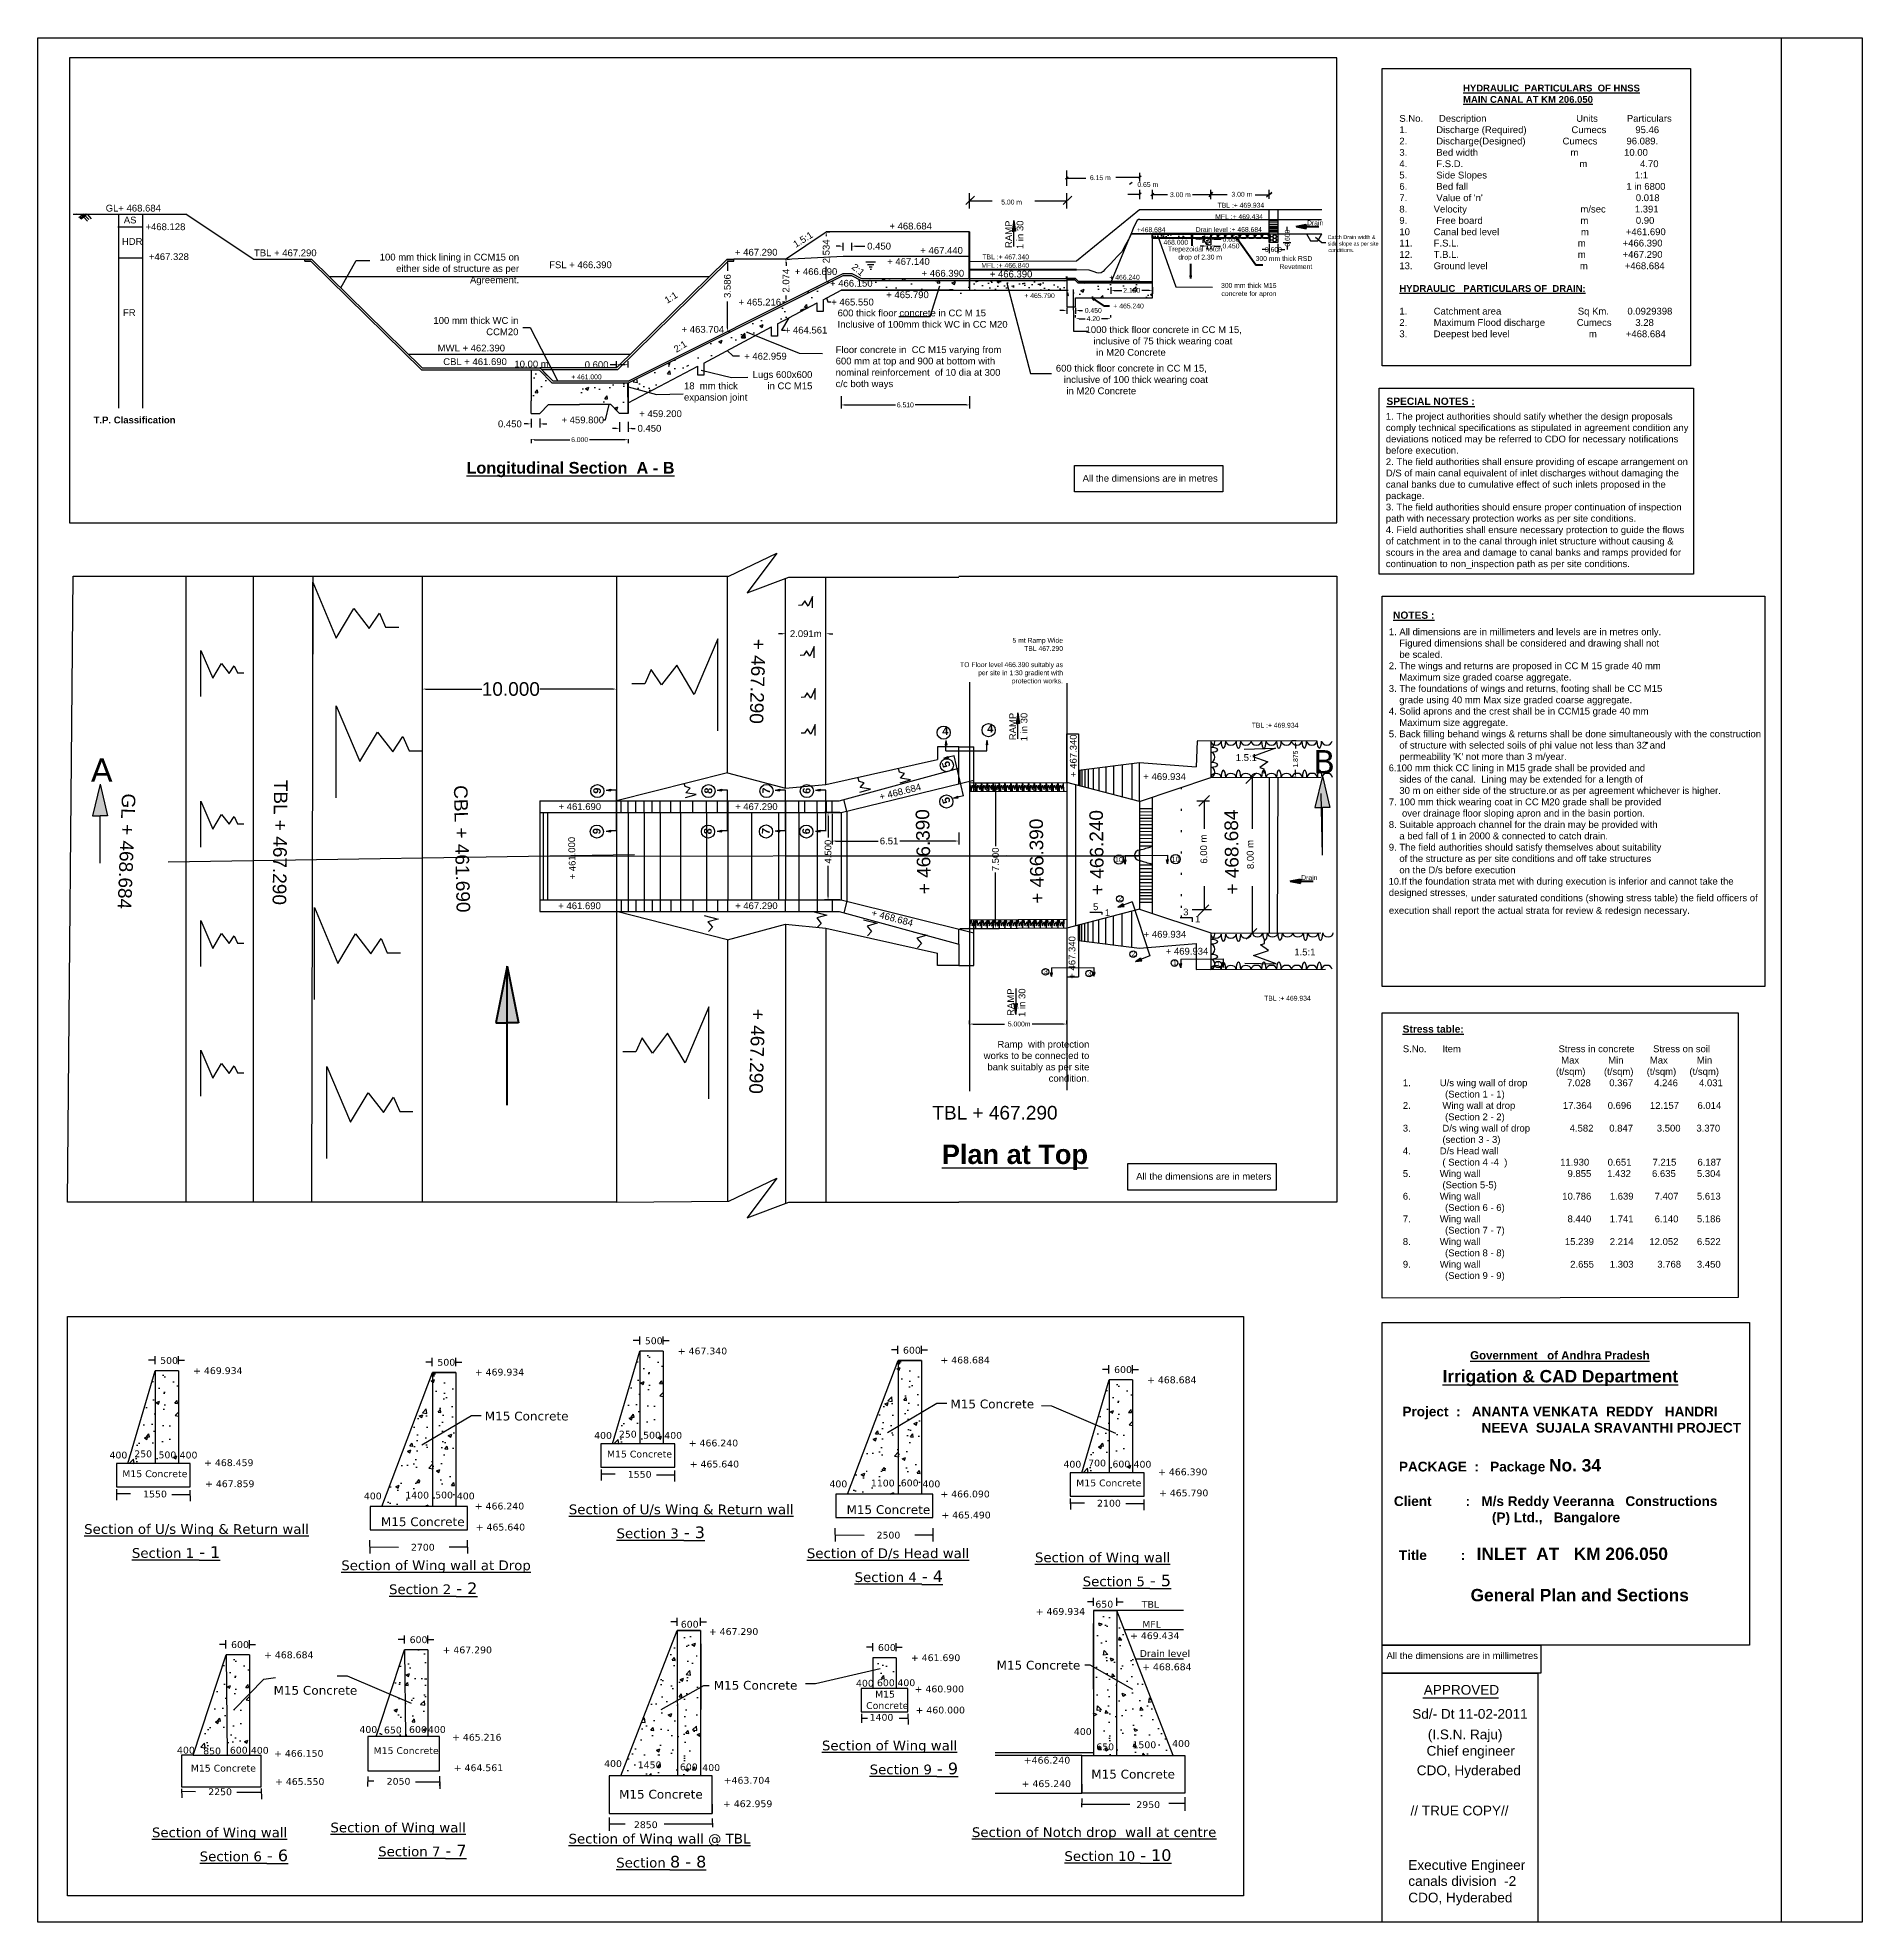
# Model space of a CAD drawing. Header units: inches. Extents: x 266 to 360, y -64 to 80.
# Drawn here: x 266.2 to 360.1, y -63.5 to 33.4 of the extents above; entities that cross this region are included whole.
import ezdxf

# ---------------------------------------------------------------- set-up
doc = ezdxf.new("R2010")
doc.units = ezdxf.units.IN
doc.header["$LTSCALE"] = 2
doc.header["$MEASUREMENT"] = 0
for name, pattern in [('ACAD_ISO02W100', [15, 12, -3]), ('ACAD_ISO03W100', [30, 12, -18]), ('ACAD_ISO07W100', [3, 0, -3]), ('DOTX2', [0.5, 0, -0.5])]:
    doc.linetypes.add(name, pattern=pattern)
doc.styles.get("Standard").update_dxf_attribs({"font": 'arial.ttf'})
doc.dimstyles.get("Standard").update_dxf_attribs({"dimtxt": 0.25, "dimasz": 0.18, "dimexe": 0.18, "dimexo": 0.0625, "dimgap": 0.09, "dimtad": 0, "dimdec": 3, "dimzin": 0, "dimdsep": 46, "dimtxsty": 'Standard', "dimcen": 0.09, "dimadec": 0, "dimazin": 0, "dimtfac": 1, "dimtdec": 3, "dimtofl": 0, "dimtmove": 0, "dimatfit": 3, "dimfxl": 1, "dimtolj": 1, "dimtzin": 0, "dimarcsym": 0})
pattern_1 = [(50, (0.56, 0), (1.7931505, -0.15688), [0.1875, -2.0625]), (355, (0.56, 0), (-0.346878, 1.88048), [0.15, -1.65]), (100.4514, (0.7094, -0.013), (1.446273, 1.723599), [0.15935, -1.752855]), (46.1842, (0.56, 0.5), (2.668103, -0.413798), [0.28125, -3.09375]), (96.6356, (0.7823, 0.4655), (2.336657, 2.435295), [0.239026, -2.629282]), (351.1842, (0.56, 0.5), (2.336655, 2.435297), [0.225, -2.475]), (21, (0.81, 0.375), (1.4922676, -1.006547), [0.1875, -2.0625]), (326, (0.81, 0.375), (0.608288, 1.812875), [0.15, -1.65]), (71.4514, (0.9344, 0.2911), (2.100557, 0.806326), [0.15935, -1.752855]), (37.5, (0.56, 0), (0.0303996, 0.8322346), [0, -1.63, 0, -1.675, 0, -1.65625]), (7.5, (0.56, 0), (0.6576738, 0.9860293), [0, -0.955, 0, -1.5925, 0, -0.63125]), (327.5, (0.0025, 0), (1.3345561, -0.0563872), [0, -0.625, 0, -1.95, 0, -2.5875]), (317.5, (-0.2475, 0), (1.4579654, 0.2502625), [0, -0.8125, 0, -1.295, 0, -1.8375])]
pattern_2 = [(50, (0, 0), (1.7931505, -0.1568803), [0.1875, -2.0625]), (355, (0, 0), (-0.346878, 1.88048), [0.15, -1.65]), (100.4514, (0.1494, -0.013), (1.446273, 1.723599), [0.15935, -1.752855]), (46.1842, (0, 0.5), (2.668103, -0.413798), [0.28125, -3.09375]), (96.6356, (0.2223, 0.4655), (2.336657, 2.435295), [0.239026, -2.629282]), (351.1842, (0, 0.5), (2.336655, 2.435297), [0.225, -2.475]), (21, (0.25, 0.375), (1.4922676, -1.006547), [0.1875, -2.0625]), (326, (0.25, 0.375), (0.608288, 1.812875), [0.15, -1.65]), (71.4514, (0.3744, 0.2911), (2.100557, 0.806326), [0.15935, -1.752855]), (37.5, (0, 0), (0.0303996, 0.8322346), [0, -1.63, 0, -1.675, 0, -1.65625]), (7.5, (0, 0), (0.6576738, 0.9860293), [0, -0.955, 0, -1.5925, 0, -0.63125]), (327.5, (-0.5575, 0), (1.3345561, -0.0563872), [0, -0.625, 0, -1.95, 0, -2.5875]), (317.5, (-0.8075, 0), (1.4579654, 0.2502625), [0, -0.8125, 0, -1.295, 0, -1.8375])]
pattern_3 = [(50, (-6.233, -12.2524), (1.7931505, -0.15688), [0.1875, -2.0625]), (355, (-6.233, -12.2524), (-0.346878, 1.88048), [0.15, -1.65]), (100.4514, (-6.0836, -12.2654), (1.446273, 1.723599), [0.15935, -1.752855]), (46.1842, (-6.233, -11.7524), (2.668103, -0.413798), [0.28125, -3.09375]), (96.6356, (-6.0107, -11.7869), (2.336657, 2.435295), [0.239026, -2.629282]), (351.1842, (-6.233, -11.7524), (2.336655, 2.435297), [0.225, -2.475]), (21, (-5.983, -11.8774), (1.4922676, -1.006547), [0.1875, -2.0625]), (326, (-5.983, -11.8774), (0.608288, 1.812875), [0.15, -1.65]), (71.4514, (-5.8587, -11.9612), (2.100557, 0.806326), [0.15935, -1.752855]), (37.5, (-6.233, -12.2524), (0.0303996, 0.8322346), [0, -1.63, 0, -1.675, 0, -1.65625]), (7.5, (-6.233, -12.2524), (0.6576738, 0.9860293), [0, -0.955, 0, -1.5925, 0, -0.63125]), (327.5, (-6.7905, -12.2524), (1.3345561, -0.0563872), [0, -0.625, 0, -1.95, 0, -2.5875]), (317.5, (-7.0405, -12.2524), (1.4579654, 0.2502625), [0, -0.8125, 0, -1.295, 0, -1.8375])]

msp = doc.modelspace()

# ---------------------------------------------------------------- texts
for s, height, p in [('Catch Drain width &', 0.2, (332.6149, 23.0698)), ('side slope as per site ', 0.2, (332.6149, 22.7365)), ('conditions.', 0.2, (332.652, 22.4031)), ('APPROVED', 0.5, (337.5631, -51.8246)), ('Sd/- Dt 11-02-2011', 0.5, (336.9697, -53.061)), ('(I.S.N. Raju)', 0.5, (337.7709, -54.1167)), ('Chief engineer ', 0.5, (337.7079, -54.9613)), ('CDO, Hyderabed ', 0.5, (337.2022, -55.9675)), ('// TRUE COPY//', 0.5, (336.8818, -58.0377)), ('Executive Engineer ', 0.5, (336.7685, -60.8378)), ('canals division  -2 ', 0.5, (336.7685, -61.6618)), ('CDO, Hyderabed', 0.5, (336.7685, -62.5119))]:
    msp.add_text(s, height=height).set_placement(p)
for s, insert, char_height, width, attachment_point in [('{\\fArial|b1|i0|c0|p34;\\LHYDRAULIC  PARTICULARS  OF HNSS MAIN CANAL AT KM 206.050}', (339.5868, 31.0151), 0.35, 9.411111, 1), ("{\\fArial|b0|i0|c0|p34;S.No.      Description                                  Units           Particulars\\P1.           Discharge (Required)                 Cumecs           95.46\\P2.           Discharge(Designed)^I^ICumecs           96.089.           \\P3.           Bed width^I^I^I^I   m^I             10.00\\P4.           F.S.D.                                            m                    4.70\\P5.           Side Slopes                                                        1:1\\P6.           Bed fall                                                            1 in 6800\\P7.           Value of 'n'                                                          0.018\\P8.          Velocity                                           m/sec           1.391\\P9.           Free board                                     m                  0.90\\P10         Canal bed level                               m              +461.690\\P11.        F.S.L.                                             m              +466.390\\P12.        T.B.L.                                             m              +467.290\\P13.        Ground level                                   m              +468.684\\P\\P\\fArial|b1|i0|c0|p34;\\LHYDRAULIC   PARTICULARS OF  DRAIN:\\P\\P\\fArial|b0|i0|c0|p34;\\l1.          Catchment area                             Sq Km.       0.0929398\\P2.          Maximum Flood discharge            Cumecs         3.28\\P3.          Deepest bed level                              m           +468.684}", (336.307, 29.4565), 0.35, 36.111938, 1), ('{\\fArial|b0|i0|c0|p34;6.15 m}', (321.4527, 26.3541), 0.25, 1.950286, 3), ('{\\fArial|b0|i0|c0|p34;0.65 m}', (323.8944, 26.0033), 0.25, 1.950286, 3), ('{\\fArial|b0|i0|c0|p34;3.00 m}', (325.5718, 25.4795), 0.25, 1.950286, 3), ('{\\fArial|b0|i0|c0|p34;3.00 m}', (328.7363, 25.501), 0.25, 1.950286, 3), ('{\\fArial|b0|i0|c0|p34;GL+ 468.684}', (272.5729, 24.8375), 0.35, 4.04, 3), ('{\\fArial|b0|i0|c0|p34;5.00 m}', (316.8876, 25.1001), 0.25, 1.950286, 3), ('{\\fArial|b0|i0|c0|p34;MFL :+ 469.434}', (329.2891, 24.3477), 0.25, 3.204098, 3), ('{\\fArial|b0|i0|c0|p34;TBL :+ 469.934}', (329.3502, 24.9379), 0.25, 3.204098, 3), ('{\\fArial|b0|i0|c0|p34;AS}', (271.3156, 24.2269), 0.35, 1.768855, 3), ('{\\fArial|b0|i0|c0|p34;+468.128}', (273.8328, 23.8799), 0.35, 4.04, 3), ('{\\fArial|b0|i0|c0|p34;+ 468.684}', (312.2525, 23.9163), 0.35, 6.738765, 3), ('+468.684', (322.8021, 23.6757), 0.25, 1.575, 1), ('\\pt3;Drain level :+ 468.684', (329.2337, 23.6879), 0.25, 3.694231, 3), ('{\\fArial|b0|i0|c0|p34;Drain}', (332.3909, 24.031), 0.25, 1.738717, 3), ('{\\fArial|b0|i0|c0|p34;HDR}', (271.6263, 23.1231), 0.35, 2.457432, 3), ('{\\fArial|b0|i0|c0|p34;+467.328}', (274.0128, 22.3417), 0.35, 4.04, 3), ('{\\fArial|b0|i0|c0|p34;TBL + 467.290}', (280.5867, 22.5383), 0.35, 5.372282, 3), ('100 mm thick lining in CCM15 on either side of structure as per Agreement. ', (291.0084, 22.3185), 0.35, 7.397565, 3), ('{\\fArial|b0|i0|c0|p34;+ 467.290}', (304.3057, 22.5694), 0.35, 4.347671, 3), ('{\\fArial|b0|i0|c0|p34;+ 467.440}', (313.8455, 22.6656), 0.35, 5.062253, 3), ('468.000', (324.1723, 23.0337), 0.25, 1.575, 1), ('\\pt3;{\\fArial|b0|i0|c0|p34;Trepezoidal notch drop of 2.30 m}', (327.1801, 22.6853), 0.25, 2.909848, 3), ('{\\fArial|b0|i0|c0|p34;FSL + 466.390}', (295.7762, 21.924), 0.35, 5.372282, 3), ('{\\fArial|b0|i0|c0|p34;+ 466.690}', (307.3807, 21.5724), 0.35, 5.372282, 3), ('{\\fArial|b0|i0|c0|p34;+ 467.140}', (312.1401, 22.0932), 0.35, 5.482106, 3), ('{\\fArial|b0|i0|c0|p34;+ 466.390}', (313.9115, 21.4872), 0.35, 5.482106, 3), ('{\\fArial|b0|i0|c0|p34;MFL :+ 466.840}', (317.2499, 21.8439), 0.25, 3.204098, 3), ('{\\fArial|b0|i0|c0|p34;TBL :+ 467.340}', (317.2485, 22.2788), 0.25, 3.204098, 3), ('{\\fArial|b0|i0|c0|p34;+ 466.390}', (317.4201, 21.4461), 0.35, 7.01299, 3), ('\\pt3;300 mm thick RSD Revetment', (331.823, 22.1959), 0.25, 3.694231, 3), ('{\\fArial|b0|i0|c0|p34;+ 466.150}', (309.199, 20.9725), 0.35, 5.372282, 3), ('{\\fArial|b0|i0|c0|p34;+ 465.790}', (312.0905, 20.3824), 0.35, 4.311682, 3), ('{\\fArial|b0|i0|c0|p34;+ 466.240}', (322.9491, 21.2345), 0.25, 3.204098, 3), ('\\pt3;300 mm thick M15 concrete for apron', (329.9847, 20.8109), 0.25, 3.694231, 3), ('{\\fArial|b0|i0|c0|p34;FR}', (271.2731, 19.4645), 0.35, 7.573141, 3), ('{\\fArial|b0|i0|c0|p34;+ 465.216}', (304.4894, 20.002), 0.35, 2.131628207280301e-14, 3), ('{\\fArial|b0|i0|c0|p34;+ 465.550}', (309.2597, 20.0052), 0.35, 5.372282, 3), ('{\\fArial|b0|i0|c0|p34;+ 465.790}', (318.5747, 20.2842), 0.25, 3.204098, 3), ('{\\fArial|b0|i0|c0|p34;+ 465.240}', (323.1567, 19.7519), 0.25, 3.204098, 3), ('{\\fArial|b0|i0|c0|p34;100 mm thick WC in CCM20}', (290.9724, 19.0585), 0.35, 4.368142, 3), ('{\\fArial|b0|i0|c0|p34;+ 463.704}', (301.5601, 18.6022), 0.35, 5.062253, 3), ('{\\fArial|b0|i0|c0|p34;+ 464.561}', (306.8679, 18.5628), 0.35, 2.131628207280301e-14, 3), ('{\\fArial|b0|i0|c0|p34;MWL + 462.390}', (290.282, 17.6389), 0.35, 5.372282, 3), ('{\\fArial|b0|i0|c0|p34;CBL + 461.690}', (290.3778, 16.9389), 0.35, 5.372282, 3), ('{\\fArial|b0|i0|c0|p34;10.00 m}', (290.7647, 16.8176), 0.35, 2.746977, 1), ('{\\fArial|b0|i0|c0|p34;+ 462.959}', (304.7782, 17.2202), 0.35, 2.131628207280301e-14, 3), ('{\\fArial|b0|i0|c0|p34; \\H0.7143x;+ 461.000\\Ftxt.shx|c0;}', (295.2572, 16.1072), 0.35, 4.04, 3), ('{\\fArial|b0|i0|c0|p34;Lugs 600x600 in CC M15}', (306.0996, 16.2767), 0.35, 3.191228, 3), ('{\\fArial|b1|i0|c0|p34;\\LSPECIAL NOTES :}', (335.6465, 14.915), 0.375, 8.343345, 1), ('{\\fArial|b1|i0|c0|p34;T.P. Classification}', (269.1152, 13.9392), 0.35, 5.46321, 1), ('{\\fArial|b0|i0|c0|p34; + 459.800}', (295.3769, 13.9395), 0.35, 2.91542, 3), ('{\\fArial|b0|i0|c0|p34; + 459.200}', (299.3814, 14.2617), 0.35, 4.04, 3), ('\\P{\\H0.9333x;1. The project authorities should satify whether the design proposals   comply technical specifications as stipulated in agreement condition any deviations noticed may be referred to CDO for necessary notifications before execution.\\P2. The field authorities shall ensure providing of escape arrangement on D/S of main canal equivalent of inlet discharges without damaging the canal banks due to cumulative effect of such inlets proposed in the package.\\P3. The field authorities should ensure proper continuation of inspection path with necessary protection works as per site conditions.\\P4. Field authorities shall ensure necessary protection to guide the flows of catchment in to the canal through inlet structure without causing & scours in the area and damage to canal banks and ramps provided for continuation to non_inspection path as per site conditions.}', (335.612, 14.7516), 0.375, 15.691113, 1), ('{\\fArial|b1|i0|c0|p34;\\LLongitudinal Section  A - B\\fArial|b0|i0|c0|p34;\\l}', (288.2972, 11.6028), 0.6, 11.07336, 1), ('{\\fArial|b0|i0|c0|p34;  \\H1.244x;All the dimensions are in metres}', (319.7907, 10.9388), 0.28125, 7.88875, 1), ('{\\fArial|b1|i0|c0|p34;\\LNOTES :}', (335.9842, 3.9086), 0.375, 7.954152, 1), ("\\P{\\H0.9333x;1. All dimensions are in millimeters and levels are in metres only.  \\P    Figured dimensions shall be considered and drawing shall not \\P    be scaled.\\P2. The wings and returns are proposed in CC M 15 grade 40 mm \\P    Maximum size graded coarse aggregate.\\P3. The foundations of wings and returns, footing shall be CC M15 \\P    grade using 40 mm Max size graded coarse aggregate.\\P4. Solid aprons and the crest shall be in CCM15 grade 40 mm\\P    Maximum size aggregate.\\P5. Back filling behand wings & returns shall be done simultaneously with the construction \\P    of structure with selected soils of phi value not less than 32 and \\P    permeability 'K' not more than 3 m/year.\\P\\Ftxt|c0;6.\\fArial|b0|i0|c0|p34;100 mm thick CC lining in M15 grade shall be provided and \\P    sides of the canal.  Lining may be extended for a length of \\P    30 m on either side of the structure.or as per agreement whichever is higher.\\P7. 100 mm thick wearing coat in CC M20 grade shall be provided\\P     over drainage floor sloping apron and in the basin portion.\\P8. Suitable approach channel for the drain may be provided with \\P    a bed fall of 1 in 2000 & connected to catch drain.\\P9. The field authorities should satisfy themselves about suitability\\P    of the structure as per site conditions and off take structures\\P    on the D/s before execution\\P\\Ftxt|c0;10.\\fArial|b0|i0|c0|p34;If the foundation strata met with during execution is inferior and cannot take the \\Pdesigned stresses, }", (335.7638, 3.6656), 0.375, 25.56003, 1), ('5 mt Ramp Wide \\PTBL 467.290\\P\\PTO Floor level 466.390 suitably as per site in 1:30 gradient with protection works. ', (318.9984, 2.5475), 0.25, 5.501886, 3), ('TBL :+ 469.934', (331.1104, -1.8177), 0.25, 3.204098, 3), ('{\\fVerdana|b0|i0|c0|p34;A}', (268.967, -3.6498), 1.2, 1.489016, 1), ('{\\fArial|b0|i0|c0|p34;1.5:1}', (328.9763, -3.4287), 0.35, 2.321667, 3), ('{\\fVerdana|b0|i0|c0|p34;B}', (331.873, -3.2238), 1.2, 1.489016, 1), ('{\\fArial|b0|i0|c0|p34;+ 469.934}', (325.3219, -4.4105), 0.35, 2.321667, 3), ('{\\fArial|b0|i0|c0|p34;+ 461.690}', (295.2264, -5.9548), 0.35, 2.321667, 3), ('{\\fArial|b0|i0|c0|p34;+ 467.290}', (304.3114, -5.9548), 0.35, 2.321667, 3), ('{\\fArial|b0|i0|c0|p34;10}', (321.6703, -8.7245), 0.2625, 1.111943, 1), ('{\\fArial|b0|i0|c0|p34;10}', (324.5881, -8.7094), 0.2625, 1.111943, 1), ('{\\fArial|b0|i0|c0|p34;Drain}', (332.0898, -9.6543), 0.25, 1.738717, 3), ('under saturated  \\P', (339.9967, -10.6572), 0.35, 3.526345, 1), ('\\pt1.05,2.45; ^I      conditions (showing stress table) the field officers of          ', (341.6886, -10.6496), 0.35, 20.266709, 1), ('{\\fArial|b0|i0|c0|p34;+ 461.690}', (295.2137, -11.0565), 0.35, 2.321667, 3), ('{\\fArial|b0|i0|c0|p34;+ 467.290}', (304.3119, -11.0538), 0.35, 2.321667, 3), ('{\\fArial|b0|i0|c0|p34;5}', (320.5441, -11.1073), 0.35, 1.210848, 1), ('{\\fArial|b0|i0|c0|p34;1}', (321.1531, -11.4093), 0.35, 1.210848, 1), ('{\\fArial|b0|i0|c0|p34;2}', (321.8432, -10.7205), 0.2625, 0.987026, 1), ('{\\fArial|b0|i0|c0|p34;3}', (325.1836, -11.3769), 0.35, 1.210848, 1), ('execution shall report the actual strata for review & redesign necessary. ', (335.7698, -11.2976), 0.35, 19.030826, 1), ('{\\fArial|b0|i0|c0|p34;+ 469.934}', (325.3383, -12.5224), 0.35, 2.321667, 3), ('{\\fArial|b0|i0|c0|p34;1}', (325.7926, -11.7381), 0.35, 1.210848, 1), ('{\\fArial|b0|i0|c0|p34;2}', (322.528, -13.568), 0.2625, 0.987026, 1), ('{\\fArial|b0|i0|c0|p34;+ 469.934}', (326.4735, -13.3958), 0.35, 2.321667, 3), ('{\\fArial|b0|i0|c0|p34;1.5:1}', (331.9869, -13.4388), 0.35, 2.321667, 3), ('{\\fArial|b0|i0|c0|p34;3}', (318.0115, -14.482), 0.2625, 0.987026, 1), ('{\\fArial|b0|i0|c0|p34;1}', (324.6599, -14.0278), 0.2625, 0.987026, 1), ('{\\fArial|b0|i0|c0|p34;1}', (326.9081, -14.1063), 0.2625, 0.987026, 1), ('{\\fArial|b0|i0|c0|p34;3}', (320.2597, -14.5604), 0.2625, 0.987026, 1), ('TBL :+ 469.934', (331.7465, -15.8647), 0.25, 3.204098, 3), ('{\\fArial|b1|i0|c0|p34;\\LStress table:}', (336.4769, -17.386), 0.375, 12.699569, 1), ('{\\fArial|b0|i0|c0|p34;Ramp  with protection works to be connected to bank suitably as per site condition.}', (320.3521, -18.1839), 0.35, 6.104332, 3), ('S.No.      Item                                     Stress in concrete       Stress on soil   \\P                                                            Max           Min          Max           Min\\P                                                          (t/sqm)       (t/sqm)     (t/sqm)     (t/sqm)\\P1.           U/s wing wall of drop               7.028       0.367        4.246        4.031\\P                (Section 1 - 1) \\P2.            Wing wall at drop                  17.364      0.696       12.157       6.014\\P                (Section 2 - 2)\\P3.            D/s wing wall of drop               4.582      0.847         3.500      3.370\\P               (section 3 - 3)   \\P4.           D/s Head wall\\P               ( Section 4 -4  )                    11.930       0.651        7.215        6.187\\P5.           Wing wall                                 9.855      1.432        6.635        5.304             \\P               (Section 5-5)\\P6.           Wing wall                               10.786       1.639        7.407       5.613\\P                (Section 6 - 6)\\P7.           Wing wall                                 8.440       1.741        6.140       5.186          \\P                (Section 7 - 7)\\P8.           Wing wall                                15.239      2.214      12.052       6.522\\P                (Section 8 - 8)\\P9.           Wing wall                                  2.655      1.303         3.768      3.450\\P                (Section 9 - 9)\\P  ', (336.4855, -18.4159), 0.35, 36.111938, 1), ('TBL + 467.290', (318.7184, -21.5293), 0.7, 7.479914, 3), ('{\\fArial|b1|i0|c0|p34;\\LPlan at Top}', (312.7597, -23.5189), 1, 11.874833, 1), ('  {\\H1.244x;All the dimensions are in meters}', (322.5459, -24.9783), 0.28125, 7.88875, 1), ('{\\fVerdana|b0|i0|c0|p34;500}', (297.4776, -33.4399), 0.35, 1.741063, 1), ('{\\fVerdana|b0|i0|c0|p34;600}', (310.7635, -33.9244), 0.35, 1.741063, 1), ('{\\fVerdana|b0|i0|c0|p34;500}', (272.5365, -34.4521), 0.35, 1.741063, 1), ('{\\fVerdana|b0|i0|c0|p34;500}', (286.8029, -34.5466), 0.35, 1.741063, 1), ('{\\fVerdana|b0|i0|c0|p34;+ 467.340}', (299.1746, -33.9648), 0.35, 2.758636, 1), ('{\\fVerdana|b0|i0|c0|p34;+ 468.684}', (312.6906, -34.4294), 0.35, 2.758636, 1), ('{\\fArial|b1|i0|c0|p34;\\H1.055x;\\LGovernment   of Andhra Pradesh\\Ftxt.shx|c0;\\l}', (339.9508, -34.1493), 0.4, 16.144, 1), ('{\\fVerdana|b0|i0|c0|p34;+ 469.934}', (274.2335, -34.9771), 0.35, 2.758636, 1), ('{\\fVerdana|b0|i0|c0|p34;+ 469.934}', (288.7299, -35.0515), 0.35, 2.758636, 1), ('{\\fVerdana|b0|i0|c0|p34;600}', (321.6284, -34.9244), 0.35, 1.741063, 1), ('{\\fVerdana|b0|i0|c0|p34;+ 468.684}', (323.3254, -35.4494), 0.35, 2.758636, 1), ('{\\fArial|b1|i0|c0|p34;\\LIrrigation & CAD Department}', (338.5294, -35.1173), 0.6375, 14.402736, 1), ('{\\fVerdana|b0|i0|c0|p34;M15 Concrete}', (313.2029, -36.6411), 0.45, 5.79453, 1), ('{\\fVerdana|b0|i0|c0|p34;M15 Concrete}', (289.2422, -37.2632), 0.45, 5.79453, 1), ('{\\fArial|b1|i0|c0|p34;\\H0.7843x;Project  :   ANANTA VENKATA  REDDY   HANDRI \\P                     NEEVA  SUJALA SRAVANTHI PROJECT}', (336.4642, -37.005), 0.6375, 19.921361, 1), ('{\\fVerdana|b0|i0|c0|p34;400}', (294.87, -38.307), 0.35, 1.741063, 1), ('{\\fVerdana|b0|i0|c0|p34;250}', (296.143, -38.2446), 0.35, 1.743204, 1), ('{\\fVerdana|b0|i0|c0|p34;500}', (297.3912, -38.2981), 0.35, 1.741063, 1), ('{\\fVerdana|b0|i0|c0|p34;400}', (298.4791, -38.307), 0.35, 1.741063, 1), ('{\\fVerdana|b0|i0|c0|p34;+ 466.240}', (299.7393, -38.7004), 0.35, 2.758636, 1), ('{\\fVerdana|b0|i0|c0|p34;400}', (269.9289, -39.3192), 0.35, 1.741063, 1), ('{\\fVerdana|b0|i0|c0|p34;250}', (271.2019, -39.2568), 0.35, 1.743204, 1), ('{\\fVerdana|b0|i0|c0|p34;500}', (272.4501, -39.3103), 0.35, 1.741063, 1), ('{\\fVerdana|b0|i0|c0|p34;400}', (273.538, -39.3192), 0.35, 1.741063, 1), ('{\\fVerdana|b0|i0|c0|p34;+ 468.459}', (274.7982, -39.7126), 0.35, 2.758636, 1), ('{\\fVerdana|b0|i0|c0|p34;M15 Concrete}', (295.5281, -39.2698), 0.35, 5.840127, 1), ('{\\fVerdana|b0|i0|c0|p34;700}', (320.2938, -39.7291), 0.35, 1.743204, 1), ('{\\fArial|b1|i0|c0|p34;PACKAGE  :   Package \\H1.275x;No. 34\\Ftxt.shx|c0;}', (336.2855, -39.701), 0.5, 16.841367, 1), ('{\\fVerdana|b0|i0|c0|p34;M15 Concrete}', (270.587, -40.282), 0.35, 5.840127, 1), ('{\\fVerdana|b0|i0|c0|p34;1550}', (296.6019, -40.3117), 0.35, 3.870239, 1), ('{\\fVerdana|b0|i0|c0|p34;+ 465.640}', (299.7875, -39.7833), 0.35, 2.758636, 1), ('{\\fVerdana|b0|i0|c0|p34;400}', (319.0208, -39.7915), 0.35, 1.741063, 1), ('{\\fVerdana|b0|i0|c0|p34;600}', (321.542, -39.7826), 0.35, 1.741063, 1), ('{\\fVerdana|b0|i0|c0|p34;400}', (322.6299, -39.7915), 0.35, 1.741063, 1), ('{\\fVerdana|b0|i0|c0|p34;+ 466.390}', (323.8901, -40.1849), 0.35, 2.758636, 1), ('{\\fVerdana|b0|i0|c0|p34;1550}', (271.6608, -41.3239), 0.35, 3.870239, 1), ('{\\fVerdana|b0|i0|c0|p34;+ 467.859}', (274.8464, -40.7955), 0.35, 2.758636, 1), ('{\\fVerdana|b0|i0|c0|p34;400}', (283.0188, -41.4249), 0.35, 1.741063, 1), ('{\\fVerdana|b0|i0|c0|p34;1400}', (285.1518, -41.3828), 0.35, 1.741063, 1), ('{\\fVerdana|b0|i0|c0|p34;500}', (286.688, -41.3751), 0.35, 1.741063, 1), ('{\\fVerdana|b0|i0|c0|p34;400}', (287.8044, -41.4246), 0.35, 1.741063, 1), ('{\\fVerdana|b0|i0|c0|p34;400}', (306.9794, -40.8027), 0.35, 1.741063, 1), ('{\\fVerdana|b0|i0|c0|p34;1100}', (309.1125, -40.7606), 0.35, 1.741063, 1), ('{\\fVerdana|b0|i0|c0|p34;600}', (310.6486, -40.753), 0.35, 1.741063, 1), ('{\\fVerdana|b0|i0|c0|p34;400}', (311.765, -40.8025), 0.35, 1.741063, 1), ('{\\fVerdana|b0|i0|c0|p34;+ 466.090}', (312.6888, -41.3222), 0.35, 2.758636, 1), ('{\\fVerdana|b0|i0|c0|p34;M15 Concrete}', (319.6789, -40.7543), 0.35, 5.840127, 1), ('{\\fVerdana|b0|i0|c0|p34;+ 465.790}', (323.9383, -41.2678), 0.35, 2.758636, 1), ('{\\fArial|b1|i0|c0|p34;Client         :   M/s Reddy Veeranna   Constructions\\P                          (P) Ltd.,   Bangalore}', (336.0264, -41.6162), 0.5, 17.095352, 1), ('{\\fVerdana|b0|i0|c0|p34;+ 466.240}', (288.7281, -41.9443), 0.35, 2.758636, 1), ('{\\fVerdana|b0|i0|c0|p34;\\LSection of U/s Wing & Return wall }', (293.5654, -42.0377), 0.5, 13.403981, 1), ('{\\fVerdana|b0|i0|c0|p34;M15 Concrete}', (307.8567, -42.0777), 0.45, 5.79453, 1), ('{\\fVerdana|b0|i0|c0|p34;+ 465.490}', (312.737, -42.4051), 0.35, 2.758636, 1), ('{\\fVerdana|b0|i0|c0|p34;2100}', (320.7527, -41.7962), 0.35, 3.870239, 1), ('{\\fVerdana|b0|i0|c0|p34;\\LSection of U/s Wing & Return wall }', (268.6243, -43.0499), 0.5, 13.403981, 1), ('{\\fVerdana|b0|i0|c0|p34;M15 Concrete}', (283.8961, -42.6999), 0.45, 5.79453, 1), ('{\\fVerdana|b0|i0|c0|p34;+ 465.640}', (288.7764, -43.0272), 0.35, 2.758636, 1), ('{\\fVerdana|b0|i0|c0|p34;\\LSection 3\\H1.2x; - 3}', (296.0219, -43.1707), 0.5, 11.27712, 1), ('{\\fVerdana|b0|i0|c0|p34;2500}', (309.4034, -43.4399), 0.35, 3.166098, 1), ('{\\fVerdana|b0|i0|c0|p34;\\LSection 1\\H1.2x; - 1}', (271.0808, -44.183), 0.5, 11.27712, 1), ('{\\fVerdana|b0|i0|c0|p34;2700}', (285.4427, -44.0621), 0.35, 3.166098, 1), ('{\\fVerdana|b0|i0|c0|p34;\\LSection of D/s Head wall }', (305.8166, -44.2943), 0.5, 13.403981, 1), ('{\\fVerdana|b0|i0|c0|p34;\\LSection of Wing wall }', (317.5536, -44.5108), 0.5, 13.403981, 1), ('{\\fArial|b1|i0|c0|p34;Title         :   \\H1.275x;INLET  AT   KM 206.050\\P\\P\\H0.7843x;                   \\H1.275x;General Plan and Sections\\P\\H0.7843x;^I^I     }', (336.2855, -44.256), 0.5, 16.721504, 1), ('{\\fVerdana|b0|i0|c0|p34;\\LSection of Wing wall at Drop}', (281.8559, -44.9164), 0.5, 13.403981, 1), ('{\\fVerdana|b0|i0|c0|p34;\\LSection 4\\H1.2x; - 4}', (308.2731, -45.4273), 0.5, 11.27712, 1), ('{\\fVerdana|b0|i0|c0|p34;\\LSection 2\\H1.2x; - 2}', (284.3125, -46.0495), 0.5, 11.27712, 1), ('{\\fVerdana|b0|i0|c0|p34;\\LSection 5\\H1.2x; - 5}', (320.0101, -45.6439), 0.5, 11.27712, 1), ('{\\fVerdana|b0|i0|c0|p34;+ 469.934}', (320.1331, -47.366), 0.35, 3.55768, 3), ('{\\fVerdana|b0|i0|c0|p34;650}', (321.5803, -46.991), 0.35, 1.741063, 3), ('{\\fVerdana|b0|i0|c0|p34;TBL}', (323.9435, -47.004), 0.35, 2.187702, 3), ('{\\fVerdana|b0|i0|c0|p34;600}', (299.3289, -48.0244), 0.35, 1.741063, 1), ('{\\fVerdana|b0|i0|c0|p34;+ 467.290}', (300.7761, -48.3993), 0.35, 3.55768, 1), ('{\\fVerdana|b0|i0|c0|p34;MFL}', (324.0346, -48.0291), 0.35, 2.187702, 3), ('{\\fVerdana|b0|i0|c0|p34;600}', (276.1872, -49.0736), 0.35, 1.741063, 1), ('{\\fVerdana|b0|i0|c0|p34;600}', (285.3738, -48.8202), 0.35, 1.741063, 1), ('{\\fVerdana|b0|i0|c0|p34;+ 467.290}', (287.0708, -49.3451), 0.35, 2.758636, 1), ('{\\fVerdana|b0|i0|c0|p34;600}', (309.4746, -49.2212), 0.35, 1.741063, 1), ('{\\fVerdana|b0|i0|c0|p34;+ 469.434}', (324.9911, -48.6132), 0.35, 3.55768, 3), ('{\\fVerdana|b0|i0|c0|p34;+ 468.684}', (277.8842, -49.5985), 0.35, 2.758636, 1), ('{\\fVerdana|b0|i0|c0|p34;+ 461.690}', (311.1716, -49.7461), 0.35, 2.758636, 1), ('{\\fVerdana|b0|i0|c0|p34;M15 Concrete}', (319.8882, -50.0817), 0.45, 5.79453, 3), ('{\\fVerdana|b0|i0|c0|p34;Drain level}', (325.5389, -49.5285), 0.35, 4.372988, 3), ('{\\fVerdana|b0|i0|c0|p34;+ 468.684}', (325.6133, -50.2172), 0.35, 3.55768, 3), ('{\\fArial|b0|i0|c0|p34;  \\H1.244x;All the dimensions are in millimetres}', (335.4276, -49.639), 0.28125, 8.98125, 1), ('{\\fVerdana|b0|i0|c0|p34;M15 Concrete}', (278.3699, -51.3757), 0.45, 5.79453, 1), ('{\\fVerdana|b0|i0|c0|p34;M15 Concrete}', (301.0209, -51.1151), 0.45, 5.79453, 1), ('{\\fVerdana|b0|i0|c0|p34;400}', (308.3444, -51.0594), 0.35, 2.321951, 1), ('{\\fVerdana|b0|i0|c0|p34;600}', (309.4237, -51.0337), 0.35, 2.321951, 1), ('{\\fVerdana|b0|i0|c0|p34;400}', (310.4761, -51.0337), 0.35, 2.321951, 1), ('{\\fVerdana|b0|i0|c0|p34;+ 460.900}', (311.363, -51.3562), 0.35, 2.758636, 1), ('{\\fVerdana|b0|i0|c0|p34;   M15 \\PConcrete}', (308.8676, -51.6236), 0.35, 5.840127, 1), ('{\\fVerdana|b0|i0|c0|p34;1400}', (309.0464, -52.8151), 0.35, 4.821513, 1), ('{\\fVerdana|b0|i0|c0|p34;+ 460.000}', (311.4112, -52.4391), 0.35, 2.758636, 1), ('{\\fVerdana|b0|i0|c0|p34;400}', (282.7897, -53.44), 0.35, 1.717564, 1), ('{\\fVerdana|b0|i0|c0|p34;650}', (284.0531, -53.4669), 0.35, 1.72922, 1), ('{\\fVerdana|b0|i0|c0|p34;600}', (285.3435, -53.44), 0.35, 1.684973, 1), ('{\\fVerdana|b0|i0|c0|p34;400}', (286.3176, -53.44), 0.35, 1.79868, 1), ('{\\fVerdana|b0|i0|c0|p34;+ 465.216}', (287.5599, -53.8405), 0.35, 2.78496, 1), ('{\\fVerdana|b0|i0|c0|p34;\\LSection of Wing wall }', (306.5915, -54.1871), 0.5, 13.403981, 1), ('{\\fVerdana|b0|i0|c0|p34;400}', (320.474, -53.5449), 0.35, 1.688036, 3), ('{\\fVerdana|b0|i0|c0|p34;1500}', (323.7953, -54.2266), 0.35, 2.459153, 3), ('{\\fVerdana|b0|i0|c0|p34;400}', (325.5279, -54.1634), 0.35, 2.045382, 3), ('{\\fVerdana|b0|i0|c0|p34;400}', (273.4016, -54.503), 0.35, 1.919119, 1), ('{\\fVerdana|b0|i0|c0|p34;850}', (274.7493, -54.5445), 0.35, 1.846537, 1), ('{\\fVerdana|b0|i0|c0|p34;600}', (276.1232, -54.5051), 0.35, 1.718772, 1), ('{\\fVerdana|b0|i0|c0|p34;400}', (277.2045, -54.5115), 0.35, 1.725306, 1), ('{\\fVerdana|b0|i0|c0|p34;+ 466.150}', (278.3997, -54.6715), 0.35, 2.758636, 1), ('{\\fVerdana|b0|i0|c0|p34;M15 Concrete}', (283.519, -54.5277), 0.35, 5.62174, 1), ('{\\fVerdana|b0|i0|c0|p34;400}', (295.3813, -55.1968), 0.35, 2.045382, 1), ('{\\fVerdana|b0|i0|c0|p34;1450}', (297.1139, -55.26), 0.35, 2.459153, 1), ('{\\fVerdana|b0|i0|c0|p34;+466.240}', (319.37, -55.0204), 0.35, 3.502237, 3), ('{\\fVerdana|b0|i0|c0|p34;650}', (321.6262, -54.3312), 0.35, 2.188701, 3), ('{\\fVerdana|b0|i0|c0|p34;M15 Concrete}', (274.114, -55.4314), 0.35, 5.840127, 1), ('{\\fVerdana|b0|i0|c0|p34;+ 465.550}', (278.4479, -56.1187), 0.35, 2.758636, 1), ('{\\fVerdana|b0|i0|c0|p34;2050}', (284.1924, -56.1074), 0.35, 3.870239, 1), ('{\\fVerdana|b0|i0|c0|p34;+ 464.561}', (287.6459, -55.4082), 0.35, 2.747227, 1), ('{\\fVerdana|b0|i0|c0|p34;600}', (299.2829, -55.3645), 0.35, 2.188701, 1), ('{\\fVerdana|b0|i0|c0|p34;400}', (300.4352, -55.3991), 0.35, 1.688036, 1), ('{\\fVerdana|b0|i0|c0|p34;+463.704}', (301.5392, -56.0537), 0.35, 3.502237, 1), ('{\\fVerdana|b0|i0|c0|p34;\\LSection 9\\H1.2x; - 9}', (309.048, -55.3201), 0.5, 11.27712, 1), ('{\\fVerdana|b0|i0|c0|p34;+ 465.240}', (319.4098, -56.2277), 0.35, 3.502237, 3), ('{\\fVerdana|b0|i0|c0|p34;M15 Concrete}', (324.7596, -55.6874), 0.45, 16.0429, 3), ('{\\fVerdana|b0|i0|c0|p34;2250}', (275.0102, -56.6438), 0.35, 3.870239, 1), ('{\\fVerdana|b0|i0|c0|p34;M15 Concrete}', (296.1496, -56.7208), 0.45, 16.0429, 1), ('{\\fVerdana|b0|i0|c0|p34;+ 462.959}', (301.4994, -57.261), 0.35, 3.502237, 1), ('{\\fVerdana|b0|i0|c0|p34;2950}', (323.9929, -57.3059), 0.35, 1.855965, 3), ('{\\fVerdana|b0|i0|c0|p34;\\LSection of Wing wall }', (272.1124, -58.66), 0.5, 13.403981, 1), ('{\\fVerdana|b0|i0|c0|p34;\\LSection of Wing wall }', (281.299, -58.4066), 0.5, 13.403981, 1), ('{\\fVerdana|b0|i0|c0|p34;\\LSection of Wing wall @ TBL}', (293.55, -58.9829), 0.5, 13.403981, 1), ('{\\fVerdana|b0|i0|c0|p34;2850}', (296.9163, -58.3393), 0.35, 1.855965, 1), ('{\\fVerdana|b0|i0|c0|p34;\\LSection of Notch drop  wall at centre }', (314.3101, -58.6481), 0.5, 15.70814, 1), ('{\\fVerdana|b0|i0|c0|p34;\\LSection 6\\H1.2x; - 6}', (274.569, -59.793), 0.5, 11.27712, 1), ('{\\fVerdana|b0|i0|c0|p34;\\LSection 7\\H1.2x; - 7}', (283.7555, -59.5396), 0.5, 11.27712, 1), ('{\\fVerdana|b0|i0|c0|p34;\\LSection \\H1.2x;8 - 8}', (296.0065, -60.1159), 0.5, 11.27712, 1), ('{\\fVerdana|b0|i0|c0|p34;\\LSection 10\\H1.2x; - 10}', (319.0708, -59.778), 0.5, 11.27712, 1)]:
    msp.add_mtext(s, dxfattribs=dict(insert=insert, char_height=char_height, width=width, attachment_point=attachment_point))
for s, insert, char_height, width, attachment_point, rotation in [('{\\fArial|b0|i0|c0|p34;1.5:1}', (305.9844, 23.4871), 0.35, 0.670595, 3, 31.934949), ('{\\fArial|b0|i0|c0|p34;RAMP \\P1 in 30}', (316.026, 24.0254), 0.35, 5.297155, 3, 90), ('{\\fArial|b0|i0|c0|p34;2:1}', (308.832, 21.4139), 0.35, 1.450827, 3, 320.449943), ('{\\fArial|b0|i0|c0|p34;1:1}', (299.0207, 20.3956), 0.35, 4.020463, 3, 31.934949), ('{\\fArial|b0|i0|c0|p34;2:1}', (299.4967, 17.8732), 0.35, 4.020463, 3, 31.934949), ('{\\fArial|b0|i0|c0|p34;+ 467.290}', (303.5686, -1.8799), 0.7, 6.818536, 3, 268.371183), ('{\\fArial|b1|i0|c0|p34;4}', (315.0937, -1.9201), 0.4, 0.33061, 1, 0.935367), ('{\\fArial|b0|i0|c0|p34;RAMP \\P1 in 30}', (316.2332, -1.3028), 0.35, 5.297155, 3, 90), ('{\\fArial|b1|i0|c0|p34;4}', (312.7791, -2.044), 0.4, 0.33061, 1, 0.935367), ('{\\fArial|b0|i0|c0|p34;+ 467.340}', (319.3508, -2.418), 0.35, 2.321667, 3, 90), ('{\\fArial|b1|i0|c0|p34;5}', (312.8384, -4.1669), 0.4, 0.33061, 1, 107.166389), ('{\\fArial|b0|i0|c0|p34;TBL + 467.290}', (279.0189, -11.1947), 0.7, 7.907054, 3, 269.299896), ('{\\fArial|b0|i0|c0|p34;GL + 468.684}', (271.0462, -11.4192), 0.7, 18.97206, 3, 267.845294), ('{\\fArial|b0|i0|c0|p34;CBL + 461.690}', (288.4923, -11.5687), 0.7, 7.907054, 3, 271.251777), ('{\\fArial|b1|i0|c0|p34;9}', (294.8121, -5.4529), 0.4, 0.388256, 1, 85.710769), ('{\\fArial|b1|i0|c0|p34;8}', (300.532, -5.4529), 0.4, 0.388256, 1, 85.710769), ('{\\fArial|b1|i0|c0|p34;7}', (303.5157, -5.4515), 0.4, 0.388256, 1, 85.710769), ('{\\fArial|b1|i0|c0|p34;6}', (305.5904, -5.4529), 0.4, 0.388256, 1, 85.710769), ('{\\fArial|b0|i0|c0|p34;+ 468.684}', (311.6348, -4.9282), 0.35, 2.321667, 3, 14.140163), ('{\\fArial|b1|i0|c0|p34;5}', (312.8373, -6.0196), 0.4, 0.33061, 1, 107.166389), ('{\\fArial|b0|i0|c0|p34;+ 466.390}', (311.4067, -6.27), 0.7, 10.423322, 3, 91.341932), ('{\\fArial|b0|i0|c0|p34;+ 466.390}', (317.2628, -6.7538), 0.7, 4.740098, 3, 90.791487), ('{\\fArial|b0|i0|c0|p34;+ 466.240}', (320.3488, -6.3119), 0.7, 4.740098, 3, 90.791487), ('{\\fArial|b0|i0|c0|p34;+ 468.684}', (327.2959, -6.2882), 0.7, 4.740098, 3, 90.791487), ('{\\fArial|b0|i0|c0|p34;+ 461.000}', (293.5301, -7.6922), 0.35, 6.701919, 3, 91.341932), ('{\\fArial|b1|i0|c0|p34;9}', (294.7891, -7.5367), 0.4, 0.388256, 1, 85.710769), ('{\\fArial|b1|i0|c0|p34;8}', (300.5091, -7.5367), 0.4, 0.388256, 1, 85.710769), ('{\\fArial|b1|i0|c0|p34;7}', (303.4927, -7.5352), 0.4, 0.388256, 1, 85.710769), ('{\\fArial|b1|i0|c0|p34;6}', (305.5674, -7.5367), 0.4, 0.388256, 1, 85.710769), ('{\\fArial|b0|i0|c0|p34;6.00 m}', (326.0415, -7.5751), 0.35, 2.658773, 3, 91.341932), ('{\\fArial|b0|i0|c0|p34;8.00 m}', (328.4381, -7.8542), 0.35, 2.658773, 3, 91.341932), ('{\\fArial|b0|i0|c0|p34;+ 468.684}', (311.3169, -11.9642), 0.35, 2.321667, 3, 345.196372), ('{\\fArial|b0|i0|c0|p34;+ 467.340}', (319.2868, -12.7944), 0.35, 2.321667, 3, 90), ('{\\fArial|b0|i0|c0|p34;RAMP \\P1 in 30}', (316.1282, -15.4856), 0.35, 5.297155, 3, 90), ('{\\fArial|b0|i0|c0|p34;+ 467.290}', (303.5452, -20.9223), 0.7, 6.818536, 3, 268.371183)]:
    msp.add_mtext(s, dxfattribs=dict(insert=insert, char_height=char_height, width=width, attachment_point=attachment_point, rotation=rotation))
at = {"lineweight": 60, "char_height": 0.35, "attachment_point": 1}
for s, insert, width in [('600 thick floor concrete in CC M 15 \\PInclusive of 100mm thick WC in CC M20 ', (307.3986, 19.4438), 8.754293), ('{\\fArial|b0|i0|c0|p34;1000 thick floor concrete in CC M 15,\\P   inclusive of 75 thick wearing coat \\P    in M20 Concrete}', (320.158, 18.5846), 8.446667), ('Floor concrete in  CC M15 varying from 600 mm at top and 900 at bottom with nominal reinforcement  of 10 dia at 300 c/c both ways', (307.2978, 17.5552), 9.106495), ('{\\fArial|b0|i0|c0|p34;600 thick floor concrete in CC M 15,\\P   inclusive of 100 thick wearing coat \\P    in M20 Concrete}', (318.6304, 16.6025), 7.968504), ('{\\fArial|b0|i0|c0|p34;18  mm thick expansion joint}', (299.4928, 15.694), 3.467245)]:
    msp.add_mtext(s, dxfattribs=dict(at, insert=insert, width=width))

# ---------------------------------------------------------------- blocks, each defined once
blk = doc.blocks.new('*D11')
at = {"color": 0, "lineweight": -2, "transparency": 16777216}
for p, q in [((307.505, 22.705), (307.325, 22.705)), ((307.685, 22.479), (307.685, 22.885)), ((308.135, 22.483), (308.135, 22.885)), ((308.315, 22.705), (308.802, 22.705))]:
    blk.add_line(p, q, dxfattribs=at)
at = {"color": 0, "transparency": 16777216}
for points in [[(307.505, 22.735), (307.505, 22.675), (307.685, 22.705)], [(308.315, 22.735), (308.315, 22.675), (308.135, 22.705)]]:
    blk.add_solid(points, dxfattribs=at)
at = {"layer": 'Defpoints', "color": 0, "transparency": 16777216}
for p in [(307.685, 22.417), (308.135, 22.705), (308.135, 22.42)]:
    blk.add_point(p, dxfattribs=at)
at = {"color": 0, "transparency": 16777216, "insert": (309.534, 22.705), "char_height": 0.35, "attachment_point": 5}
blk.add_mtext('\\A1;0.450', dxfattribs=at)
blk = doc.blocks.new('*D12')
at = {"color": 0, "lineweight": -2, "transparency": 16777216}
for p, q in [((307.125, -6.497), (307.125, -8.081)), ((313.633, -7.462), (313.633, -8.081)), ((307.305, -7.901), (309.489, -7.901)), ((313.453, -7.901), (310.602, -7.901))]:
    blk.add_line(p, q, dxfattribs=at)
at = {"color": 0, "transparency": 16777216}
for points in [[(307.305, -7.871), (307.305, -7.931), (307.125, -7.901)], [(313.453, -7.871), (313.453, -7.931), (313.633, -7.901)]]:
    blk.add_solid(points, dxfattribs=at)
at = {"layer": 'Defpoints', "color": 0, "transparency": 16777216}
for p in [(307.125, -6.434), (313.633, -7.399), (313.633, -7.901)]:
    blk.add_point(p, dxfattribs=at)
at = {"color": 0, "transparency": 16777216, "insert": (310.046, -7.901), "char_height": 0.35, "attachment_point": 5}
blk.add_mtext('\\A1;6.51', dxfattribs=at)
blk = doc.blocks.new('*D13')
at = {"color": 0, "lineweight": -2, "transparency": 16777216}
for p, q in [((314.47, -4.9), (315.705, -4.9)), ((315.525, -5.08), (315.525, -8.167)), ((315.525, -12.22), (315.525, -9.524)), ((313.695, -12.4), (315.705, -12.4))]:
    blk.add_line(p, q, dxfattribs=at)
at = {"color": 0, "transparency": 16777216}
for points in [[(315.495, -5.08), (315.555, -5.08), (315.525, -4.9)], [(315.495, -12.22), (315.555, -12.22), (315.525, -12.4)]]:
    blk.add_solid(points, dxfattribs=at)
at = {"layer": 'Defpoints', "color": 0, "transparency": 16777216}
for p in [(314.407, -4.9), (313.632, -12.4), (315.525, -12.4)]:
    blk.add_point(p, dxfattribs=at)
at = {"color": 0, "transparency": 16777216, "insert": (315.525, -8.845), "char_height": 0.35, "attachment_point": 5, "rotation": 90}
blk.add_mtext('\\A1;7.500', dxfattribs=at)
blk = doc.blocks.new('*D14')
at = {"color": 0, "lineweight": -2, "transparency": 16777216}
for p, q in [((307.513, -6.434), (306.727, -6.434)), ((306.907, -6.614), (306.907, -7.715)), ((306.907, -10.754), (306.907, -9.178)), ((307.513, -10.934), (306.727, -10.934))]:
    blk.add_line(p, q, dxfattribs=at)
at = {"color": 0, "transparency": 16777216}
for points in [[(306.877, -6.614), (306.937, -6.614), (306.907, -6.434)], [(306.877, -10.754), (306.937, -10.754), (306.907, -10.934)]]:
    blk.add_solid(points, dxfattribs=at)
at = {"layer": 'Defpoints', "color": 0, "transparency": 16777216}
for p in [(307.575, -6.434), (306.907, -10.934), (307.575, -10.934)]:
    blk.add_point(p, dxfattribs=at)
at = {"color": 0, "transparency": 16777216, "insert": (306.907, -8.446), "char_height": 0.35, "attachment_point": 5, "rotation": 90}
blk.add_mtext('\\A1;4.500', dxfattribs=at)
blk = doc.blocks.new('*D8')
at = {"color": 0, "lineweight": -2, "transparency": 16777216}
for p, q in [((296.023, 16.608), (295.698, 16.608)), ((296.023, 16.505), (296.023, 16.788)), ((296.443, 16.608), (296.203, 16.608)), ((296.623, 16.456), (296.623, 16.788))]:
    blk.add_line(p, q, dxfattribs=at)
at = {"color": 0, "transparency": 16777216}
for points in [[(296.203, 16.638), (296.203, 16.578), (296.023, 16.608)], [(296.443, 16.638), (296.443, 16.578), (296.623, 16.608)]]:
    blk.add_solid(points, dxfattribs=at)
at = {"layer": 'Defpoints', "color": 0, "transparency": 16777216}
for p in [(296.623, 16.608), (296.023, 16.443), (296.623, 16.394)]:
    blk.add_point(p, dxfattribs=at)
at = {"color": 0, "transparency": 16777216, "insert": (294.995, 16.608), "char_height": 0.35, "attachment_point": 5}
blk.add_mtext('\\A1;0.600', dxfattribs=at)
blk = doc.blocks.new('*D9')
at = {"color": 0, "lineweight": -2, "transparency": 16777216}
for p, q in [((296.173, 13.649), (296.173, 13.153)), ((296.623, 13.671), (296.623, 13.153)), ((295.993, 13.333), (295.813, 13.333)), ((296.803, 13.333), (296.983, 13.333))]:
    blk.add_line(p, q, dxfattribs=at)
at = {"color": 0, "transparency": 16777216}
for points in [[(295.993, 13.363), (295.993, 13.303), (296.173, 13.333)], [(296.803, 13.363), (296.803, 13.303), (296.623, 13.333)]]:
    blk.add_solid(points, dxfattribs=at)
at = {"layer": 'Defpoints', "color": 0, "transparency": 16777216}
for p in [(296.173, 13.712), (296.623, 13.733), (296.173, 13.333)]:
    blk.add_point(p, dxfattribs=at)
at = {"color": 0, "transparency": 16777216, "insert": (297.715, 13.333), "char_height": 0.35, "attachment_point": 5}
blk.add_mtext('\\A1;0.450', dxfattribs=at)
blk = doc.blocks.new('*D10')
at = {"color": 0, "lineweight": -2, "transparency": 16777216}
for p, q in [((291.623, 13.826), (291.623, 13.382)), ((292.073, 13.839), (292.073, 13.382)), ((291.443, 13.562), (291.263, 13.562)), ((292.253, 13.562), (292.433, 13.562))]:
    blk.add_line(p, q, dxfattribs=at)
at = {"color": 0, "transparency": 16777216}
for points in [[(291.443, 13.592), (291.443, 13.532), (291.623, 13.562)], [(292.253, 13.592), (292.253, 13.532), (292.073, 13.562)]]:
    blk.add_solid(points, dxfattribs=at)
at = {"layer": 'Defpoints', "color": 0, "transparency": 16777216}
for p in [(291.623, 13.889), (292.073, 13.902), (292.073, 13.562)]:
    blk.add_point(p, dxfattribs=at)
at = {"color": 0, "transparency": 16777216, "insert": (290.532, 13.562), "char_height": 0.35, "attachment_point": 5}
blk.add_mtext('\\A1;0.450', dxfattribs=at)
blk = doc.blocks.new('*D15')
at = {"color": 0, "lineweight": -2, "transparency": 16777216}
for p, q in [((304.743, 21.863), (304.743, 21.692)), ((304.786, 22.043), (304.923, 22.043)), ((304.681, 19.819), (304.563, 19.819)), ((304.743, 19.999), (304.743, 20.17))]:
    blk.add_line(p, q, dxfattribs=at)
at = {"color": 0, "transparency": 16777216}
for points in [[(304.713, 21.863), (304.773, 21.863), (304.743, 22.043)], [(304.713, 19.999), (304.773, 19.999), (304.743, 19.819)]]:
    blk.add_solid(points, dxfattribs=at)
at = {"layer": 'Defpoints', "color": 0, "transparency": 16777216}
for p in [(304.723, 22.043), (304.743, 19.819), (304.743, 19.819)]:
    blk.add_point(p, dxfattribs=at)
at = {"color": 0, "transparency": 16777216, "insert": (304.743, 20.931), "char_height": 0.35, "attachment_point": 5, "rotation": 90}
blk.add_mtext('\\A1;2.074', dxfattribs=at)
blk = doc.blocks.new('*D16')
at = {"color": 0, "lineweight": -2, "transparency": 16777216}
for p, q in [((301.726, 21.863), (301.726, 21.443)), ((301.786, 22.043), (301.906, 22.043)), ((301.726, 18.487), (301.726, 19.863)), ((301.786, 18.307), (301.906, 18.307))]:
    blk.add_line(p, q, dxfattribs=at)
at = {"color": 0, "transparency": 16777216}
for points in [[(301.696, 21.863), (301.756, 21.863), (301.726, 22.043)], [(301.696, 18.487), (301.756, 18.487), (301.726, 18.307)]]:
    blk.add_solid(points, dxfattribs=at)
at = {"layer": 'Defpoints', "color": 0, "transparency": 16777216}
for p in [(301.723, 22.043), (301.723, 18.307), (301.726, 18.307)]:
    blk.add_point(p, dxfattribs=at)
at = {"color": 0, "transparency": 16777216, "insert": (301.726, 20.653), "char_height": 0.35, "attachment_point": 5, "rotation": 90}
blk.add_mtext('\\A1;3.586', dxfattribs=at)
blk = doc.blocks.new('*D17')
at = {"color": 0, "lineweight": -2, "transparency": 16777216}
for p, q in [((306.861, 23.437), (306.994, 23.437)), ((306.814, 23.257), (306.814, 23.229)), ((306.814, 21.036), (306.814, 21.649)), ((306.876, 20.856), (306.994, 20.856))]:
    blk.add_line(p, q, dxfattribs=at)
at = {"color": 0, "transparency": 16777216}
for points in [[(306.784, 23.257), (306.844, 23.257), (306.814, 23.437)], [(306.784, 21.036), (306.844, 21.036), (306.814, 20.856)]]:
    blk.add_solid(points, dxfattribs=at)
at = {"layer": 'Defpoints', "color": 0, "transparency": 16777216}
for p in [(306.798, 23.437), (306.813, 20.856), (306.814, 20.856)]:
    blk.add_point(p, dxfattribs=at)
at = {"color": 0, "transparency": 16777216, "insert": (306.814, 22.439), "char_height": 0.35, "attachment_point": 5, "rotation": 90}
blk.add_mtext('\\A1;2.534', dxfattribs=at)
blk = doc.blocks.new('*D18')
at = {"color": 0, "lineweight": -2, "transparency": 16777216}
for p, q in [((286.023, 0.229), (286.023, -0.262)), ((296.023, 0.229), (296.023, -0.262)), ((286.203, -0.082), (289.092, -0.082)), ((295.843, -0.082), (292.072, -0.082))]:
    blk.add_line(p, q, dxfattribs=at)
at = {"color": 0, "transparency": 16777216}
for points in [[(286.203, -0.052), (286.203, -0.112), (286.023, -0.082)], [(295.843, -0.052), (295.843, -0.112), (296.023, -0.082)]]:
    blk.add_solid(points, dxfattribs=at)
at = {"layer": 'Defpoints', "color": 0, "transparency": 16777216}
for p in [(286.023, 0.292), (296.023, 0.292), (296.023, -0.082)]:
    blk.add_point(p, dxfattribs=at)
at = {"color": 0, "transparency": 16777216, "insert": (290.582, -0.082), "char_height": 0.7, "attachment_point": 5}
blk.add_mtext('\\A1;10.000', dxfattribs=at)
blk = doc.blocks.new('*D20')
at = {"color": 0, "lineweight": -2, "transparency": 16777216}
for p, q in [((326.242, 22.714), (326.062, 22.714)), ((326.422, 22.703), (326.422, 22.534)), ((326.599, 22.703), (326.599, 22.534)), ((326.779, 22.714), (327.095, 22.714))]:
    blk.add_line(p, q, dxfattribs=at)
at = {"color": 0, "transparency": 16777216}
for points in [[(326.242, 22.744), (326.242, 22.684), (326.422, 22.714)], [(326.779, 22.744), (326.779, 22.684), (326.599, 22.714)]]:
    blk.add_solid(points, dxfattribs=at)
at = {"layer": 'Defpoints', "color": 0, "transparency": 16777216}
for p in [(326.422, 22.765), (326.599, 22.765), (326.599, 22.714)]:
    blk.add_point(p, dxfattribs=at)
at = {"color": 0, "transparency": 16777216, "insert": (327.644, 22.714), "char_height": 0.25, "attachment_point": 5}
blk.add_mtext('\\A1;0.450', dxfattribs=at)
blk = doc.blocks.new('*D21')
at = {"color": 0, "lineweight": -2, "transparency": 16777216}
for p, q in [((319.649, 19.038), (319.649, 19.155)), ((319.829, 18.975), (320.135, 18.975)), ((321.279, 18.975), (320.973, 18.975)), ((321.459, 19.038), (321.459, 19.155))]:
    blk.add_line(p, q, dxfattribs=at)
at = {"color": 0, "transparency": 16777216}
for points in [[(319.829, 19.005), (319.829, 18.945), (319.649, 18.975)], [(321.279, 19.005), (321.279, 18.945), (321.459, 18.975)]]:
    blk.add_solid(points, dxfattribs=at)
at = {"layer": 'Defpoints', "color": 0, "transparency": 16777216}
for p in [(319.649, 18.975), (319.649, 18.975), (321.459, 18.975)]:
    blk.add_point(p, dxfattribs=at)
at = {"color": 0, "transparency": 16777216, "insert": (320.554, 18.975), "char_height": 0.25, "attachment_point": 5}
blk.add_mtext('\\A1;4.20', dxfattribs=at)
blk = doc.blocks.new('*D22')
at = {"color": 0, "lineweight": -2, "transparency": 16777216}
for p, q in [((319.019, 19.399), (318.839, 19.399)), ((319.199, 19.53), (319.199, 19.219)), ((319.649, 19.53), (319.649, 19.219)), ((319.829, 19.399), (320.009, 19.399))]:
    blk.add_line(p, q, dxfattribs=at)
at = {"color": 0, "transparency": 16777216}
for points in [[(319.019, 19.429), (319.019, 19.369), (319.199, 19.399)], [(319.829, 19.429), (319.829, 19.369), (319.649, 19.399)]]:
    blk.add_solid(points, dxfattribs=at)
at = {"layer": 'Defpoints', "color": 0, "transparency": 16777216}
for p in [(319.199, 19.593), (319.649, 19.593), (319.649, 19.399)]:
    blk.add_point(p, dxfattribs=at)
at = {"color": 0, "transparency": 16777216, "insert": (320.557, 19.399), "char_height": 0.25, "attachment_point": 5}
blk.add_mtext('\\A1;0.450', dxfattribs=at)
blk = doc.blocks.new('*D23')
at = {"color": 0, "lineweight": -2, "transparency": 16777216}
for p, q in [((307.575, 14.986), (307.575, 14.358)), ((314.193, 14.986), (314.193, 14.358)), ((307.755, 14.538), (310.372, 14.538)), ((314.013, 14.538), (311.396, 14.538))]:
    blk.add_line(p, q, dxfattribs=at)
at = {"color": 0, "transparency": 16777216}
for points in [[(307.755, 14.568), (307.755, 14.508), (307.575, 14.538)], [(314.013, 14.568), (314.013, 14.508), (314.193, 14.538)]]:
    blk.add_solid(points, dxfattribs=at)
at = {"layer": 'Defpoints', "color": 0, "transparency": 16777216}
for p in [(307.575, 15.049), (314.193, 15.049), (307.575, 14.538)]:
    blk.add_point(p, dxfattribs=at)
at = {"color": 0, "transparency": 16777216, "insert": (310.884, 14.538), "char_height": 0.25, "attachment_point": 5}
blk.add_mtext('\\A1;6.510', dxfattribs=at)
blk = doc.blocks.new('*D24')
at = {"color": 0, "lineweight": -2, "transparency": 16777216}
for p, q in [((330.992, -2.745), (330.78, -2.745)), ((330.96, -2.925), (330.96, -3.136)), ((330.992, -4.624), (330.78, -4.624)), ((330.96, -4.444), (330.96, -4.232))]:
    blk.add_line(p, q, dxfattribs=at)
at = {"color": 0, "transparency": 16777216}
for points in [[(330.93, -2.925), (330.99, -2.925), (330.96, -2.745)], [(330.93, -4.444), (330.99, -4.444), (330.96, -4.624)]]:
    blk.add_solid(points, dxfattribs=at)
at = {"layer": 'Defpoints', "color": 0, "transparency": 16777216}
for p in [(331.055, -2.745), (330.96, -4.624), (331.055, -4.624)]:
    blk.add_point(p, dxfattribs=at)
at = {"color": 0, "transparency": 16777216, "insert": (330.96, -3.684), "char_height": 0.25, "attachment_point": 5, "rotation": 90}
blk.add_mtext('\\A1;1.875', dxfattribs=at)
blk = doc.blocks.new('*D25')
at = {"color": 0, "lineweight": -2, "transparency": 16777216}
for p, q in [((304.724, 2.605), (304.724, 2.946)), ((306.798, 2.605), (306.798, 2.946)), ((304.544, 2.766), (304.364, 2.766)), ((306.978, 2.766), (307.158, 2.766))]:
    blk.add_line(p, q, dxfattribs=at)
at = {"color": 0, "transparency": 16777216}
for points in [[(304.544, 2.796), (304.544, 2.736), (304.724, 2.766)], [(306.978, 2.796), (306.978, 2.736), (306.798, 2.766)]]:
    blk.add_solid(points, dxfattribs=at)
at = {"layer": 'Defpoints', "color": 0, "transparency": 16777216}
for p in [(304.724, 2.543), (306.798, 2.766), (306.798, 2.543)]:
    blk.add_point(p, dxfattribs=at)
at = {"color": 0, "transparency": 16777216, "insert": (305.761, 2.766), "char_height": 0.35, "attachment_point": 5}
blk.add_mtext('\\A1;2.091m', dxfattribs=at)
blk = doc.blocks.new('*D26')
at = {"color": 0, "lineweight": -2, "transparency": 16777216}
for p, q in [((329.419, 22.531), (329.239, 22.531)), ((329.599, 22.824), (329.599, 22.351)), ((330.049, 22.824), (330.049, 22.351)), ((330.229, 22.531), (330.409, 22.531))]:
    blk.add_line(p, q, dxfattribs=at)
at = {"color": 0, "transparency": 16777216}
for points in [[(329.419, 22.561), (329.419, 22.501), (329.599, 22.531)], [(330.229, 22.561), (330.229, 22.501), (330.049, 22.531)]]:
    blk.add_solid(points, dxfattribs=at)
at = {"layer": 'Defpoints', "color": 0, "transparency": 16777216}
for p in [(329.599, 22.887), (330.049, 22.887), (330.049, 22.531)]:
    blk.add_point(p, dxfattribs=at)
at = {"color": 0, "transparency": 16777216, "insert": (329.824, 22.531), "char_height": 0.25, "attachment_point": 5}
blk.add_mtext('\\A1;0.600', dxfattribs=at)
blk = doc.blocks.new('*D27')
at = {"color": 0, "lineweight": -2, "transparency": 16777216}
for p, q in [((330.332, 23.344), (330.721, 23.344)), ((330.541, 23.524), (330.541, 23.704)), ((330.332, 22.894), (330.721, 22.894)), ((330.541, 22.714), (330.541, 22.534))]:
    blk.add_line(p, q, dxfattribs=at)
at = {"color": 0, "transparency": 16777216}
for points in [[(330.511, 23.524), (330.571, 23.524), (330.541, 23.344)], [(330.511, 22.714), (330.571, 22.714), (330.541, 22.894)]]:
    blk.add_solid(points, dxfattribs=at)
at = {"layer": 'Defpoints', "color": 0, "transparency": 16777216}
for p in [(330.27, 23.344), (330.541, 23.344), (330.27, 22.894)]:
    blk.add_point(p, dxfattribs=at)
at = {"color": 0, "transparency": 16777216, "insert": (330.541, 23.119), "char_height": 0.25, "attachment_point": 5, "rotation": 90}
blk.add_mtext('\\A1;0.600', dxfattribs=at)
blk = doc.blocks.new('*D28')
at = {"color": 0, "lineweight": -2, "transparency": 16777216}
for p, q in [((291.623, 12.779), (291.623, 12.569)), ((291.803, 12.749), (293.611, 12.749)), ((296.443, 12.749), (294.635, 12.749)), ((296.623, 12.779), (296.623, 12.569))]:
    blk.add_line(p, q, dxfattribs=at)
at = {"color": 0, "transparency": 16777216}
for points in [[(291.803, 12.779), (291.803, 12.719), (291.623, 12.749)], [(296.443, 12.779), (296.443, 12.719), (296.623, 12.749)]]:
    blk.add_solid(points, dxfattribs=at)
at = {"layer": 'Defpoints', "color": 0, "transparency": 16777216}
for p in [(291.623, 12.841), (296.623, 12.841), (296.623, 12.749)]:
    blk.add_point(p, dxfattribs=at)
at = {"color": 0, "transparency": 16777216, "insert": (294.123, 12.749), "char_height": 0.25, "attachment_point": 5}
blk.add_mtext('\\A1;6.000', dxfattribs=at)
blk = doc.blocks.new('*D29')
at = {"color": 0, "lineweight": -2, "transparency": 16777216}
for p, q in [((314.193, -17.319), (314.193, -17.138)), ((314.373, -17.318), (315.984, -17.318)), ((319.013, -17.318), (317.403, -17.318)), ((319.193, -17.319), (319.193, -17.138))]:
    blk.add_line(p, q, dxfattribs=at)
at = {"color": 0, "transparency": 16777216}
for points in [[(314.373, -17.288), (314.373, -17.348), (314.193, -17.318)], [(319.013, -17.288), (319.013, -17.348), (319.193, -17.318)]]:
    blk.add_solid(points, dxfattribs=at)
at = {"layer": 'Defpoints', "color": 0, "transparency": 16777216}
for p in [(314.193, -17.382), (319.193, -17.318), (319.193, -17.382)]:
    blk.add_point(p, dxfattribs=at)
at = {"color": 0, "transparency": 16777216, "insert": (316.693, -17.318), "char_height": 0.25, "attachment_point": 5}
blk.add_mtext('\\A1; 5.000m', dxfattribs=at)
blk = doc.blocks.new('*D61')
at = {"color": 0, "lineweight": -2, "transparency": 16777216}
for p, q in [((321.459, 20.603), (321.459, 20.251)), ((321.639, 20.431), (322.021, 20.431)), ((323.429, 20.431), (323.048, 20.431)), ((323.609, 20.603), (323.609, 20.251))]:
    blk.add_line(p, q, dxfattribs=at)
at = {"color": 0, "transparency": 16777216}
for points in [[(321.639, 20.461), (321.639, 20.401), (321.459, 20.431)], [(323.429, 20.461), (323.429, 20.401), (323.609, 20.431)]]:
    blk.add_solid(points, dxfattribs=at)
at = {"layer": 'Defpoints', "color": 0, "transparency": 16777216}
for p in [(321.459, 20.666), (323.609, 20.666), (323.609, 20.431)]:
    blk.add_point(p, dxfattribs=at)
at = {"color": 0, "transparency": 16777216, "insert": (322.534, 20.431), "char_height": 0.25, "attachment_point": 5}
blk.add_mtext('\\A1;2.150', dxfattribs=at)
blk = doc.blocks.new('*D62')
at = {"color": 0, "lineweight": -2, "transparency": 16777216}
for p, q in [((326.012, 23.06), (325.832, 23.06)), ((326.192, 23.049), (326.192, 22.88)), ((326.599, 23.049), (326.599, 22.88)), ((326.779, 23.06), (327.132, 23.06))]:
    blk.add_line(p, q, dxfattribs=at)
at = {"color": 0, "transparency": 16777216}
for points in [[(326.012, 23.09), (326.012, 23.03), (326.192, 23.06)], [(326.779, 23.09), (326.779, 23.03), (326.599, 23.06)]]:
    blk.add_solid(points, dxfattribs=at)
at = {"layer": 'Defpoints', "color": 0, "transparency": 16777216}
for p in [(326.192, 23.112), (326.599, 23.112), (326.599, 23.06)]:
    blk.add_point(p, dxfattribs=at)
at = {"color": 0, "transparency": 16777216, "insert": (327.644, 23.06), "char_height": 0.25, "attachment_point": 5}
blk.add_mtext('\\A1;0.650', dxfattribs=at)

# ---------------------------------------------------------------- dimensions: what is measured, and where the dimension line sits
for base, p1, p2, text, picture, middle in [((306.814, 20.8561), (306.7983, 23.4369), (306.8133, 20.8561), '2.534', '*D17', (306.814, 22.4395)), ((301.7263, 18.307), (301.7234, 22.0429), (301.7234, 18.307), '3.586', '*D16', (301.7263, 20.6534))]:
    dim = msp.add_linear_dim(base=base, p1=p1, p2=p2, angle=90, text=text, dimstyle='Standard', override={"dimtxt": 0.35})
    dim.commit()
    dim.dimension.update_dxf_attribs({"geometry": picture, "text_midpoint": middle, "dimtype": 160})
dim = msp.add_linear_dim(base=(330.5411, 23.3436), p1=(330.2696, 22.8936), p2=(330.2696, 23.3436), angle=90, text='0.600', dimstyle='Standard')
dim.commit()
dim.dimension.update_dxf_attribs({"geometry": '*D27', "text_midpoint": (330.5411, 23.1186), "dimtype": 160})
for base, p1, p2, override, picture, middle in [((308.1354, 22.7053), (307.6854, 22.417), (308.1354, 22.4203), {"dimtxt": 0.35}, '*D11', (309.5338, 22.7053)), ((296.6234, 16.6079), (296.0234, 16.4429), (296.6234, 16.3936), {"dimtxt": 0.35}, '*D8', (294.995, 16.6079)), ((292.0734, 13.5624), (291.6234, 13.8886), (292.0734, 13.9017), {"dimtxt": 0.35}, '*D10', (290.5317, 13.5624)), ((296.1734, 13.3334), (296.6234, 13.7333), (296.1734, 13.7115), {"dimtxt": 0.35}, '*D9', (297.715, 13.3334)), ((296.0234, -0.0818), (286.0234, 0.2917), (296.0234, 0.2917), {"dimtxt": 0.7}, '*D18', (290.5818, -0.0818)), ((313.6326, -7.9006), (307.1254, -6.4342), (313.6326, -7.3993), {"dimtxt": 0.35, "dimdec": 2}, '*D12', (310.0458, -7.9006))]:
    dim = msp.add_linear_dim(base=base, p1=p1, p2=p2, dimstyle='Standard', override=override)
    dim.commit()
    dim.dimension.update_dxf_attribs({"geometry": picture, "text_midpoint": middle, "dimtype": 160})
for base, p1, p2, text, picture, middle in [((326.5989, 23.0602), (326.1923, 23.1119), (326.5989, 23.1119), '0.650', '*D62', (327.6435, 23.0602)), ((326.5989, 22.7137), (326.4216, 22.7654), (326.5989, 22.7654), '0.450', '*D20', (327.6435, 22.7137)), ((330.0489, 22.5309), (329.5989, 22.8869), (330.0489, 22.8869), '0.600', '*D26', (329.8239, 22.5309))]:
    dim = msp.add_linear_dim(base=base, p1=p1, p2=p2, text=text, dimstyle='Standard')
    dim.commit()
    dim.dimension.update_dxf_attribs({"geometry": picture, "text_midpoint": middle, "dimtype": 160})
dim = msp.add_linear_dim(base=(304.7432, 19.8194), p1=(304.7234, 22.0429), p2=(304.7432, 19.8194), angle=90, text='2.074', dimstyle='Standard', override={"dimtxt": 0.35})
dim.commit()
dim.dimension.update_dxf_attribs({"geometry": '*D15', "text_midpoint": (304.7432, 20.9312)})
for base, p1, p2, picture, middle in [((323.6091, 20.4306), (321.4591, 20.6658), (323.6091, 20.6658), '*D61', (322.5341, 20.4306)), ((319.6489, 19.3986), (319.1989, 19.5929), (319.6489, 19.5929), '*D22', (320.5572, 19.3986))]:
    dim = msp.add_linear_dim(base=base, p1=p1, p2=p2, dimstyle='Standard')
    dim.commit()
    dim.dimension.update_dxf_attribs({"geometry": picture, "text_midpoint": middle})
for base, p1, p2, text, picture, middle in [((319.6489, 18.9754), (321.4591, 18.9754), (319.6489, 18.9754), '4.20', '*D21', (320.554, 18.9754)), ((307.5751, 14.5376), (314.1934, 15.0489), (307.5751, 15.0489), '6.510', '*D23', (310.8842, 14.5376)), ((296.6234, 12.7489), (291.6234, 12.8414), (296.6234, 12.8414), '6.000', '*D28', (294.1234, 12.7489)), ((319.1934, -17.3183), (314.1934, -17.3817), (319.1934, -17.3817), ' 5.000m', '*D29', (316.6934, -17.3183))]:
    dim = msp.add_linear_dim(base=base, p1=p1, p2=p2, text=text, dimstyle='Standard')
    dim.commit()
    dim.dimension.update_dxf_attribs({"geometry": picture, "text_midpoint": middle})
dim = msp.add_linear_dim(base=(306.7984, 2.7659), p1=(304.7239, 2.5429), p2=(306.7984, 2.5429), text='2.091m', dimstyle='Standard', override={"dimtxt": 0.35, "dimdec": 2})
dim.commit()
dim.dimension.update_dxf_attribs({"geometry": '*D25', "text_midpoint": (305.7611, 2.7659)})
dim = msp.add_linear_dim(base=(330.9605, -4.6237), p1=(331.0545, -2.7446), p2=(331.0545, -4.6237), angle=90, text='1.875', dimstyle='Standard')
dim.commit()
dim.dimension.update_dxf_attribs({"geometry": '*D24', "text_midpoint": (330.9605, -3.6841)})
for base, p1, p2, picture, middle in [((315.5251, -12.3999), (314.4075, -4.8999), (313.6323, -12.3999), '*D13', (315.5251, -8.8454)), ((306.9075, -10.9342), (307.5754, -6.4342), (307.5754, -10.9342), '*D14', (306.9075, -8.4464))]:
    dim = msp.add_linear_dim(base=base, p1=p1, p2=p2, angle=90, dimstyle='Standard', override={"dimtxt": 0.35})
    dim.commit()
    dim.dimension.update_dxf_attribs({"geometry": picture, "text_midpoint": middle, "dimtype": 160})

# ---------------------------------------------------------------- hatches: boundary and pattern name
h = msp.add_hatch(color=256)
h.paths.add_polyline_path([(316.4673, 24.0195), (316.3785, 23.4773), (316.4673, 23.4773)])
h.paths.add_polyline_path([(316.4673, 24.0195), (316.4673, 23.4773), (316.5561, 23.4773)])
at = {"lineweight": 53}
h = msp.add_hatch(dxfattribs=at)
h.set_pattern_fill('AR-SAND', color=256, scale=0.25, style=0)
h.paths.add_polyline_path([(325.6267, 23.3369), (323.6091, 23.3369), (323.6091, 23.1119), (325.6267, 23.1119), (325.6267, 23.1343), (325.5948, 23.1343)])
h.paths.add_polyline_path([(326.5989, 23.3369), (325.6267, 23.3369), (325.6586, 23.1343), (325.6267, 23.1343), (325.6267, 23.1119), (326.5989, 23.1119)])
h = msp.add_hatch(color=256, dxfattribs=at)
h.paths.add_polyline_path([(325.6267, 23.3369), (325.6267, 23.1343), (325.6586, 23.1343)])
h.paths.add_polyline_path([(325.6267, 23.3369), (325.5948, 23.1343), (325.6267, 23.1343)])
h = msp.add_hatch()
h.set_pattern_fill('HONEY', color=256, scale=0.8, style=0)
h.paths.add_polyline_path([(330.0489, 23.3369), (329.5989, 23.3369), (329.5989, 23.2387), (329.6053, 23.2229), (329.5989, 23.2056), (329.5989, 22.8869), (330.0489, 22.8869)])
h = msp.add_hatch(color=256, dxfattribs=at)
h.paths.add_polyline_path([(331.5164, 23.8178), (330.9894, 23.7167), (331.5164, 23.7167)])
h.paths.add_polyline_path([(331.5164, 23.7167), (330.9894, 23.7167), (331.5164, 23.6155)])
h = msp.add_hatch()
h.set_pattern_fill('AR-CONC', color=256, scale=0.05, style=0)
h.set_pattern_definition([(50, (0, 0), (0.3586301, -0.03137607), [0.0375, -0.4125]), (355, (0, 0), (-0.06937567, 0.37609607), [0.03, -0.33]), (100.4514, (0.0299, -0.0026), (0.2892547, 0.34471977), [0.0318701, -0.35057106]), (46.1842, (0, 0.1), (0.5336205, -0.0827595), [0.05625, -0.61875]), (96.6356, (0.04447, 0.0931), (0.46733135, 0.4870589), [0.0478051, -0.5258565]), (351.1842, (0, 0.1), (0.467331, 0.4870593), [0.045, -0.495]), (21, (0.05, 0.075), (0.29845353, -0.20130945), [0.0375, -0.4125]), (326, (0.05, 0.075), (0.12165767, 0.36257502), [0.03, -0.33]), (71.4514, (0.07487, 0.05822), (0.4201113, 0.16126525), [0.0318701, -0.35057106]), (37.5, (0, 0), (0.00607993, 0.166446927), [0, -0.326, 0, -0.335, 0, -0.33125]), (7.5, (0, 0), (0.13153477, 0.19720586), [0, -0.191, 0, -0.3185, 0, -0.12625]), (327.5, (-0.1115, 0), (0.26691122, -0.011277436), [0, -0.125, 0, -0.39, 0, -0.5175]), (317.5, (-0.1615, 0), (0.29159308, 0.05005249), [0, -0.1625, 0, -0.259, 0, -0.3675])])
h.paths.add_polyline_path([(326.5989, 23.1119), (326.1923, 23.1119), (326.4216, 22.7654), (326.5989, 22.7654)])
h = msp.add_hatch()
h.set_pattern_fill('AR-CONC', color=256, scale=0.25, style=0)
h.set_pattern_definition(pattern_1)
h.paths.add_polyline_path([(306.3508, 19.7935), (306.3742, 20.5264), (300.1822, 17.4344), (300.2064, 16.5344)])
h = msp.add_hatch()
h.set_pattern_fill('AR-CONC', color=256, scale=0.25, style=0)
h.set_pattern_definition(pattern_2)
h.paths.add_polyline_path([(306.9804, 20.4245), (307.149, 21.1929), (305.8142, 20.5264), (305.7908, 19.7935)])
h = msp.add_hatch()
h.set_pattern_fill('AR-CONC', color=256, scale=0.25, style=0)
h.set_pattern_definition(pattern_1)
h.paths.add_polyline_path([(314.1934, 21.0429), (308.4118, 21.0429), (308.1118, 21.1929), (307.709, 21.1929), (307.5751, 20.4429), (313.2934, 20.4429), (313.8934, 19.8429), (314.1934, 19.8429)])
h = msp.add_hatch()
h.set_pattern_fill('AR-CONC', color=256, scale=0.25, style=0)
h.set_pattern_definition(pattern_2)
h.paths.add_polyline_path([(319.1989, 20.9429), (314.1934, 20.9429), (314.1934, 20.6429), (319.1989, 20.6429)])
h = msp.add_hatch()
h.set_pattern_fill('AR-CONC', color=256, scale=0.15, style=0)
h.set_pattern_definition([(50, (0, 0), (1.0758903, -0.0941282), [0.1125, -1.2375]), (355, (0, 0), (-0.208127, 1.1282882), [0.09, -0.99]), (100.4514, (0.0897, -0.0078), (0.867764, 1.0341593), [0.0956103, -1.051713]), (46.1842, (0, 0.3), (1.6008616, -0.2482785), [0.16875, -1.85625]), (96.6356, (0.1334, 0.2793), (1.401994, 1.461177), [0.1434154, -1.5775695]), (351.1842, (0, 0.3), (1.401993, 1.461178), [0.135, -1.485]), (21, (0.15, 0.225), (0.8953606, -0.6039283), [0.1125, -1.2375]), (326, (0.15, 0.225), (0.364973, 1.087725), [0.09, -0.99]), (71.4514, (0.2246, 0.1747), (1.260334, 0.4837957), [0.0956103, -1.051713]), (37.5, (0, 0), (0.0182398, 0.4993408), [0, -0.978, 0, -1.005, 0, -0.99375]), (7.5, (0, 0), (0.3946043, 0.5916176), [0, -0.573, 0, -0.9555, 0, -0.37875]), (327.5, (-0.3345, 0), (0.80073365, -0.0338323), [0, -0.375, 0, -1.17, 0, -1.5525]), (317.5, (-0.4845, 0), (0.8747793, 0.1501575), [0, -0.4875, 0, -0.777, 0, -1.1025])])
h.paths.add_polyline_path([(319.1989, 20.9429), (314.1934, 20.9429), (314.1934, 20.6429), (314.1934, 20.4429), (319.1989, 20.4429)])
h = msp.add_hatch()
h.set_pattern_fill('AR-CONC', color=256, scale=0.25, style=0)
h.set_pattern_definition(pattern_2)
h.paths.add_polyline_path([(323.6091, 20.8179), (319.7623, 20.8179), (319.6123, 20.9679), (319.1989, 20.9679), (319.1989, 20.0429), (323.6091, 20.0429)])
h = msp.add_hatch(color=256, dxfattribs=at)
h.paths.add_polyline_path([(325.6013, 21.1998), (325.5766, 21.1998), (325.5766, 21.0429)])
h.paths.add_polyline_path([(325.5766, 21.1998), (325.552, 21.1998), (325.5766, 21.0429)])
h = msp.add_hatch(color=256, dxfattribs=at)
h.paths.add_polyline_path([(320.6336, 19.9909), (320.4974, 20.0429), (320.5297, 20.0297), (320.5265, 20.0233), (320.6152, 19.9636)])
h.paths.add_polyline_path([(320.6152, 19.9636), (320.5265, 20.0233), (320.5231, 20.0182), (320.4974, 20.0429), (320.5967, 19.9362)])
h.paths.add_polyline_path([(320.4974, 20.0429), (320.5265, 20.0233), (320.5297, 20.0297)], flags=17)
h.paths.add_polyline_path([(320.4974, 20.0429), (320.5231, 20.0182), (320.5265, 20.0233)], flags=17)
h = msp.add_hatch()
h.set_pattern_fill('AR-CONC', color=256, scale=0.25, style=0)
h.set_pattern_definition(pattern_2)
h.paths.add_polyline_path([(291.6234, 15.0929), (291.6234, 14.7529), (292.1394, 14.7529), (292.5966, 15.2029), (294.1234, 15.2029), (294.1234, 14.5529), (295.7234, 14.5529), (296.1734, 14.1029), (296.6234, 14.1029), (296.6234, 15.6529), (292.7113, 15.6529), (292.0315, 16.3429), (291.6234, 16.3429)])
h.paths.add_polyline_path([(294.295, 16.8704), (295.695, 16.8704), (295.695, 16.3454), (294.295, 16.3454)], flags=9)
h = msp.add_hatch()
h.set_pattern_fill('AR-CONC', color=256, scale=0.25, style=0)
h.set_pattern_definition([(50, (0, -0.284), (1.7931505, -0.15688), [0.1875, -2.0625]), (355, (0, -0.284), (-0.346878, 1.88048), [0.15, -1.65]), (100.4514, (0.1494, -0.297), (1.446273, 1.723599), [0.15935, -1.752855]), (46.1842, (0, 0.216), (2.668103, -0.413798), [0.28125, -3.09375]), (96.6356, (0.2223, 0.1815), (2.336657, 2.435295), [0.239026, -2.629282]), (351.1842, (0, 0.216), (2.336655, 2.435297), [0.225, -2.475]), (21, (0.25, 0.091), (1.4922676, -1.006547), [0.1875, -2.0625]), (326, (0.25, 0.091), (0.608288, 1.812875), [0.15, -1.65]), (71.4514, (0.3744, 0.0071), (2.100557, 0.806326), [0.15935, -1.752855]), (37.5, (0, -0.284), (0.0303996, 0.8322346), [0, -1.63, 0, -1.675, 0, -1.65625]), (7.5, (0, -0.284), (0.6576738, 0.9860293), [0, -0.955, 0, -1.5925, 0, -0.63125]), (327.5, (-0.5575, -0.284), (1.3345561, -0.0563872), [0, -0.625, 0, -1.95, 0, -2.5875]), (317.5, (-0.8075, -0.284), (1.4579654, 0.2502625), [0, -0.8125, 0, -1.295, 0, -1.8375])])
h.paths.add_polyline_path([(299.6464, 16.2504), (299.6222, 17.1504), (296.6234, 15.6529), (296.6234, 15.1827), (297.2964, 15.0039)])
h.paths.add_polyline_path([(297.2964, 15.0039), (296.6234, 15.1827), (296.6234, 14.6469)])
h = msp.add_hatch(color=256)
h.paths.add_polyline_path([(316.6745, -1.3087), (316.5857, -1.8508), (316.6745, -1.8508)])
h.paths.add_polyline_path([(316.6745, -1.3087), (316.6745, -1.8508), (316.7633, -1.8508)])
for points in [[(312.9714, -2.7249), (312.9312, -2.9632), (312.9728, -2.9629), (313.0143, -2.9627)], [(315.0375, -2.9569), (315.0791, -2.9569), (315.1207, -2.9569), (315.0791, -2.7189)], [(313.1104, -3.6305), (313.1009, -3.59), (313.0913, -3.5495), (312.8691, -3.6446)], [(332.3468, -4.5559), (331.966, -6.1823), (332.3468, -6.1823), (332.7276, -6.1823)], [(269.4408, -4.9818), (269.06, -6.6083), (269.4408, -6.6083), (269.8216, -6.6083)], [(295.4825, -5.2772), (295.7205, -5.3188), (295.7205, -5.2772), (295.7205, -5.2357)], [(301.2024, -5.2772), (301.4405, -5.3188), (301.4405, -5.2772), (301.4405, -5.2357)], [(304.1861, -5.2758), (304.4241, -5.3174), (304.4241, -5.2758), (304.4241, -5.2342)], [(306.2608, -5.2772), (306.4988, -5.3188), (306.4988, -5.2772), (306.4988, -5.2357)], [(313.3581, -5.6948), (313.5993, -5.6793), (313.5895, -5.6389), (313.5798, -5.5984)], [(295.4885, -7.3849), (295.7268, -7.4252), (295.7265, -7.3836), (295.7263, -7.342)], [(301.2084, -7.3849), (301.4467, -7.4252), (301.4465, -7.3836), (301.4462, -7.342)], [(304.1921, -7.3835), (304.4304, -7.4237), (304.4301, -7.3822), (304.4299, -7.3406)], [(306.2668, -7.3849), (306.5051, -7.4252), (306.5048, -7.3836), (306.5046, -7.342)]]:
    msp.add_hatch(color=256).paths.add_polyline_path(points)
h = msp.add_hatch(color=256)
h.paths.add_polyline_path([(322.191, -8.8916), (322.1336, -8.8915), (322.1907, -9.0886)])
h.paths.add_polyline_path([(322.2484, -8.8917), (322.191, -8.8916), (322.1907, -9.0886)])
h = msp.add_hatch(color=256)
h.paths.add_polyline_path([(324.376, -8.8767), (324.3185, -8.8766), (324.3757, -9.0738)])
h.paths.add_polyline_path([(324.4334, -8.8768), (324.376, -8.8767), (324.3757, -9.0738)])
h = msp.add_hatch(color=256, dxfattribs=at)
h.paths.add_polyline_path([(331.2153, -9.8675), (330.6883, -9.9686), (331.2153, -9.9686)])
h.paths.add_polyline_path([(331.2153, -9.9686), (330.6883, -9.9686), (331.2153, -10.0698)])
h = msp.add_hatch(color=256)
h.paths.add_polyline_path([(322.1137, -11.1957), (322.0838, -11.119), (321.823, -11.309)])
h.paths.add_polyline_path([(322.1137, -11.1957), (321.823, -11.309), (322.1436, -11.2723)])
h = msp.add_hatch(color=256, dxfattribs=at)
h.paths.add_polyline_path([(290.3907, -14.3399), (290.3907, -17.2535), (290.9778, -17.2535)])
h.paths.add_polyline_path([(290.3907, -14.3399), (289.8035, -17.2535), (290.3907, -17.2535)])
h = msp.add_hatch(color=256)
h.paths.add_polyline_path([(323.017, -13.9875), (322.9871, -13.9108), (322.7262, -14.1008)])
h.paths.add_polyline_path([(323.017, -13.9875), (322.7262, -14.1008), (323.0469, -14.0641)])
h = msp.add_hatch(color=256)
h.paths.add_polyline_path([(325.0557, -14.222), (324.9982, -14.222), (325.0554, -14.4191)])
h.paths.add_polyline_path([(325.1131, -14.2221), (325.0557, -14.222), (325.0554, -14.4191)])
h = msp.add_hatch(color=256)
h.paths.add_polyline_path([(327.2406, -14.2072), (327.1832, -14.2071), (327.2404, -14.4043)])
h.paths.add_polyline_path([(327.2981, -14.2073), (327.2406, -14.2072), (327.2404, -14.4043)])
h = msp.add_hatch(color=256)
h.paths.add_polyline_path([(318.4073, -14.6762), (318.3499, -14.6761), (318.407, -14.8732)])
h.paths.add_polyline_path([(318.4647, -14.6762), (318.4073, -14.6762), (318.407, -14.8732)])
h = msp.add_hatch(color=256)
h.paths.add_polyline_path([(320.5923, -14.6613), (320.5349, -14.6612), (320.592, -14.8584)])
h.paths.add_polyline_path([(320.6497, -14.6614), (320.5923, -14.6613), (320.592, -14.8584)])
h = msp.add_hatch(color=256)
h.paths.add_polyline_path([(316.5771, -16.8268), (316.6597, -16.2837), (316.5709, -16.2847)])
h.paths.add_polyline_path([(316.5771, -16.8268), (316.5709, -16.2847), (316.4821, -16.2857)])
h = msp.add_hatch()
h.set_pattern_fill('AR-CONC', color=256, scale=0.25, style=0)
h.set_pattern_definition([(50, (21.0978, 3.23), (1.7931505, -0.15688), [0.1875, -2.0625]), (355, (21.0978, 3.23), (-0.346878, 1.88048), [0.15, -1.65]), (100.4514, (21.2472, 3.217), (1.446273, 1.723599), [0.15935, -1.752855]), (46.1842, (21.0978, 3.73), (2.668103, -0.413798), [0.28125, -3.09375]), (96.6356, (21.3201, 3.6956), (2.336657, 2.435295), [0.239026, -2.629282]), (351.1842, (21.0978, 3.73), (2.336655, 2.435297), [0.225, -2.475]), (21, (21.3478, 3.605), (1.492268, -1.006547), [0.1875, -2.0625]), (326, (21.3478, 3.605), (0.608288, 1.812875), [0.15, -1.65]), (71.4514, (21.4722, 3.5212), (2.100557, 0.806326), [0.15935, -1.752855]), (37.5, (21.0978, 3.23005), (0.0303996, 0.8322346), [0, -1.63, 0, -1.675, 0, -1.65625]), (7.5, (21.0978, 3.23005), (0.6576738, 0.9860293), [0, -0.955, 0, -1.5925, 0, -0.63125]), (327.5, (20.5403, 3.23005), (1.3345561, -0.0563872), [0, -0.625, 0, -1.95, 0, -2.5875]), (317.5, (20.2903, 3.23), (1.4579654, 0.2502625), [0, -0.8125, 0, -1.295, 0, -1.8375])])
h.paths.add_polyline_path([(297.2215, -38.921), (298.4215, -38.921), (298.4215, -34.141), (297.2215, -34.141)])
h.paths.add_polyline_path([(297.2215, -34.141), (296.5439, -36.4544), (297.2215, -36.7459)])
h.paths.add_polyline_path([(295.8215, -38.921), (297.2215, -38.921), (297.2215, -36.7459), (296.5439, -36.4544)])
h.paths.add_polyline_path([(297.3037, -38.2106), (298.3329, -38.2106), (298.3329, -38.75), (297.3037, -38.75)], flags=24)
h.paths.add_polyline_path([(296.0555, -38.1571), (297.0807, -38.1571), (297.0807, -38.6964), (296.0555, -38.6964)], flags=24)
h = msp.add_hatch()
h.set_pattern_fill('AR-CONC', color=256, scale=0.25, style=0)
h.set_pattern_definition([(50, (40.8423, 1.7455), (1.7931505, -0.15688), [0.1875, -2.0625]), (355, (40.8423, 1.7455), (-0.346878, 1.88048), [0.15, -1.65]), (100.4514, (40.9917, 1.7324), (1.446273, 1.723599), [0.15935, -1.752855]), (46.1842, (40.8423, 2.2455), (2.668103, -0.413798), [0.28125, -3.09375]), (96.6356, (41.0646, 2.211), (2.336657, 2.435295), [0.239026, -2.629282]), (351.1842, (40.8423, 2.2455), (2.336655, 2.435297), [0.225, -2.475]), (21, (41.0923, 2.1205), (1.492268, -1.006547), [0.1875, -2.0625]), (326, (41.0923, 2.1205), (0.608288, 1.812875), [0.15, -1.65]), (71.4514, (41.2167, 2.0366), (2.100557, 0.806326), [0.15935, -1.752855]), (37.5, (40.8423, 1.7455), (0.0303996, 0.8322346), [0, -1.63, 0, -1.675, 0, -1.65625]), (7.5, (40.8423, 1.7455), (0.6576738, 0.9860293), [0, -0.955, 0, -1.5925, 0, -0.63125]), (327.5, (40.2848, 1.7455), (1.3345561, -0.0563872), [0, -0.625, 0, -1.95, 0, -2.5875]), (317.5, (40.0348, 1.7455), (1.4579654, 0.2502625), [0, -0.8125, 0, -1.295, 0, -1.8375])])
h.paths.add_polyline_path([(311.7074, -34.6255), (310.5074, -34.6255), (310.5074, -38.0178), (311.7074, -37.3084)])
h.paths.add_polyline_path([(310.5074, -34.6255), (307.9074, -41.5135), (310.5074, -41.5135)])
h.paths.add_polyline_path([(311.7074, -37.3084), (310.5074, -38.0178), (310.5074, -41.5135), (311.7074, -41.5135)])
h.paths.add_polyline_path([(309.025, -40.6731), (310.3271, -40.6731), (310.3271, -41.2125), (309.025, -41.2125)], flags=24)
h.paths.add_polyline_path([(310.5611, -40.6655), (311.5903, -40.6655), (311.5903, -41.2048), (310.5611, -41.2048)], flags=24)
h = msp.add_hatch()
h.set_pattern_fill('AR-CONC', color=256, scale=0.25, style=0)
h.set_pattern_definition([(50, (-3.8433, 2.2178), (1.7931505, -0.15688), [0.1875, -2.0625]), (355, (-3.8433, 2.2178), (-0.346878, 1.88048), [0.15, -1.65]), (100.4514, (-3.6939, 2.2048), (1.446273, 1.723599), [0.15935, -1.752855]), (46.1842, (-3.8433, 2.7178), (2.668103, -0.413798), [0.28125, -3.09375]), (96.6356, (-3.621, 2.6834), (2.336657, 2.435295), [0.239026, -2.629282]), (351.1842, (-3.8433, 2.7178), (2.336655, 2.435297), [0.225, -2.475]), (21, (-3.5933, 2.5928), (1.492268, -1.006547), [0.1875, -2.0625]), (326, (-3.5933, 2.5928), (0.608288, 1.812875), [0.15, -1.65]), (71.4514, (-3.469, 2.509), (2.100557, 0.806326), [0.15935, -1.752855]), (37.5, (-3.8433, 2.21783), (0.0303996, 0.8322346), [0, -1.63, 0, -1.675, 0, -1.65625]), (7.5, (-3.8433, 2.2178), (0.6576738, 0.9860293), [0, -0.955, 0, -1.5925, 0, -0.63125]), (327.5, (-4.4008, 2.21783), (1.3345561, -0.0563872), [0, -0.625, 0, -1.95, 0, -2.5875]), (317.5, (-4.6508, 2.2178), (1.4579654, 0.2502625), [0, -0.8125, 0, -1.295, 0, -1.8375])])
h.paths.add_polyline_path([(272.2804, -39.9332), (273.4804, -39.9332), (273.4804, -35.1532), (272.2804, -35.1532)])
h.paths.add_polyline_path([(272.2804, -35.1532), (271.6028, -37.4667), (272.2804, -37.7581)])
h.paths.add_polyline_path([(270.8804, -39.9332), (272.2804, -39.9332), (272.2804, -37.7581), (271.6028, -37.4667)])
h.paths.add_polyline_path([(272.3626, -39.2228), (273.3918, -39.2228), (273.3918, -39.7622), (272.3626, -39.7622)], flags=24)
h.paths.add_polyline_path([(271.1144, -39.1693), (272.1396, -39.1693), (272.1396, -39.7086), (271.1144, -39.7086)], flags=24)
h = msp.add_hatch()
h.set_pattern_fill('AR-CONC', color=256, scale=0.25, style=0)
h.set_pattern_definition([(50, (16.8817, 1.1234), (1.7931505, -0.15688), [0.1875, -2.0625]), (355, (16.8817, 1.1234), (-0.346878, 1.88048), [0.15, -1.65]), (100.4514, (17.031, 1.1103), (1.446273, 1.723599), [0.15935, -1.752855]), (46.1842, (16.8817, 1.6234), (2.668103, -0.413798), [0.28125, -3.09375]), (96.6356, (17.104, 1.589), (2.336657, 2.435295), [0.239026, -2.629282]), (351.1842, (16.8817, 1.6234), (2.336655, 2.435297), [0.225, -2.475]), (21, (17.1317, 1.4984), (1.492268, -1.006547), [0.1875, -2.0625]), (326, (17.1317, 1.4984), (0.608288, 1.812875), [0.15, -1.65]), (71.4514, (17.256, 1.4145), (2.100557, 0.806326), [0.15935, -1.752855]), (37.5, (16.88166, 1.1234), (0.0303996, 0.8322346), [0, -1.63, 0, -1.675, 0, -1.65625]), (7.5, (16.8817, 1.1234), (0.6576738, 0.9860293), [0, -0.955, 0, -1.5925, 0, -0.63125]), (327.5, (16.32416, 1.1234), (1.3345561, -0.0563872), [0, -0.625, 0, -1.95, 0, -2.5875]), (317.5, (16.0742, 1.1234), (1.4579654, 0.2502625), [0, -0.8125, 0, -1.295, 0, -1.8375])])
h.paths.add_polyline_path([(287.7468, -35.2477), (286.5468, -35.2477), (286.5468, -38.64), (287.7468, -37.9305)])
h.paths.add_polyline_path([(286.5468, -35.2477), (283.9468, -42.1357), (286.5468, -42.1357)])
h.paths.add_polyline_path([(287.7468, -37.9305), (286.5468, -38.64), (286.5468, -42.1357), (287.7468, -42.1357)])
h.paths.add_polyline_path([(285.0643, -41.2953), (286.3664, -41.2953), (286.3664, -41.8346), (285.0643, -41.8346)], flags=24)
h.paths.add_polyline_path([(286.6005, -41.2876), (287.6179, -41.2876), (287.6179, -41.827), (286.6005, -41.827)], flags=24)
h = msp.add_hatch()
h.set_pattern_fill('AR-CONC', color=256, scale=0.25, style=0)
h.set_pattern_definition([(50, (45.2486, 1.7455), (1.7931505, -0.15688), [0.1875, -2.0625]), (355, (45.2486, 1.7455), (-0.346878, 1.88048), [0.15, -1.65]), (100.4514, (45.398, 1.7324), (1.446273, 1.723599), [0.15935, -1.752855]), (46.1842, (45.2486, 2.2455), (2.668103, -0.413798), [0.28125, -3.09375]), (96.6356, (45.471, 2.211), (2.336657, 2.435295), [0.239026, -2.629282]), (351.1842, (45.2486, 2.2455), (2.336655, 2.435297), [0.225, -2.475]), (21, (45.4986, 2.1205), (1.492268, -1.006547), [0.1875, -2.0625]), (326, (45.4986, 2.1205), (0.608288, 1.812875), [0.15, -1.65]), (71.4514, (45.623, 2.0366), (2.100557, 0.806326), [0.15935, -1.752855]), (37.5, (45.2486, 1.7455), (0.0303996, 0.8322346), [0, -1.63, 0, -1.675, 0, -1.65625]), (7.5, (45.2486, 1.7455), (0.6576738, 0.9860293), [0, -0.955, 0, -1.5925, 0, -0.63125]), (327.5, (44.6911, 1.7455), (1.3345561, -0.0563872), [0, -0.625, 0, -1.95, 0, -2.5875]), (317.5, (44.4411, 1.7455), (1.4579654, 0.2502625), [0, -0.8125, 0, -1.295, 0, -1.8375])])
h.paths.add_polyline_path([(321.3723, -40.4055), (322.5723, -40.4055), (322.5723, -35.6255), (321.3723, -35.6255)])
h.paths.add_polyline_path([(321.3723, -35.6255), (320.6947, -37.939), (321.3723, -38.2305)])
h.paths.add_polyline_path([(319.9723, -40.4055), (321.3723, -40.4055), (321.3723, -38.2305), (320.6947, -37.939)])
h.paths.add_polyline_path([(321.4545, -39.6951), (322.4837, -39.6951), (322.4837, -40.2345), (321.4545, -40.2345)], flags=24)
h.paths.add_polyline_path([(320.2063, -39.6416), (321.2315, -39.6416), (321.2315, -40.1809), (320.2063, -40.1809)], flags=24)
h = msp.add_hatch()
h.set_pattern_fill('AR-CONC', color=256, scale=0.25, style=0)
h.set_pattern_definition([(130, (627.1422, -11.219), (-1.7931505, -0.15688), [0.1875, -2.0625]), (185, (627.1422, -11.219), (0.346878, 1.88048), [0.15, -1.65]), (79.5486, (626.9928, -11.232), (-1.446273, 1.723599), [0.15935, -1.752855]), (133.8158, (627.1422, -10.719), (-2.668103, -0.413798), [0.28125, -3.09375]), (83.3644, (626.9199, -10.7535), (-2.336657, 2.435295), [0.239026, -2.629282]), (188.8158, (627.1422, -10.719), (-2.336655, 2.435297), [0.225, -2.475]), (159, (626.8922, -10.844), (-1.4922676, -1.006547), [0.1875, -2.0625]), (214, (626.8922, -10.844), (-0.608288, 1.812875), [0.15, -1.65]), (108.5486, (626.7678, -10.9279), (-2.100557, 0.806326), [0.15935, -1.752855]), (142.5, (627.1422, -11.219), (-0.0303996, 0.8322346), [0, -1.63, 0, -1.675, 0, -1.65625]), (172.5, (627.1422, -11.219), (-0.6576738, 0.9860293), [0, -0.955, 0, -1.5925, 0, -0.63125]), (212.5, (627.6997, -11.219), (-1.3345561, -0.0563872), [0, -0.625, 0, -1.95, 0, -2.5875]), (222.5, (627.9497, -11.219), (-1.4579654, 0.2502625), [0, -0.8125, 0, -1.295, 0, -1.8375])])
h.paths.add_polyline_path([(320.5634, -47.4897), (321.7634, -47.4897), (321.7602, -51.084), (320.5634, -50.4046)])
h.paths.add_polyline_path([(321.7567, -54.9617), (320.5634, -54.9617), (320.5634, -50.4046), (321.7602, -51.084)])
h.paths.add_polyline_path([(324.6634, -54.9617), (321.7567, -54.9617), (321.7634, -47.4897)])
h.paths.add_polyline_path([(321.7611, -54.5304), (320.7319, -54.5304), (320.7319, -55.0698), (321.7611, -55.0698)], flags=9)
h.paths.add_polyline_path([(323.6597, -54.4877), (322.3576, -54.4877), (322.3576, -55.0271), (323.6597, -55.0271)], flags=9)
h = msp.add_hatch()
h.set_pattern_fill('AR-CONC', color=256, scale=0.25, style=0)
h.set_pattern_definition(pattern_3)
h.paths.add_polyline_path([(300.3457, -48.523), (299.1457, -48.523), (299.149, -52.1173), (300.3457, -51.438)])
h.paths.add_polyline_path([(299.1525, -55.995), (300.3457, -55.995), (300.3457, -51.438), (299.149, -52.1173)])
h.paths.add_polyline_path([(296.2457, -55.995), (299.1525, -55.995), (299.1457, -48.523)])
h.paths.add_polyline_path([(299.1481, -55.5638), (300.1773, -55.5638), (300.1773, -56.1031), (299.1481, -56.1031)], flags=9)
h.paths.add_polyline_path([(297.2495, -55.5211), (298.5516, -55.5211), (298.5516, -56.0604), (297.2495, -56.0604)], flags=9)
h = msp.add_hatch()
h.set_pattern_fill('AR-CONC', color=256, scale=0.25, style=0)
h.set_pattern_definition([(50, (-0.1925, -12.4036), (1.7931505, -0.15688), [0.1875, -2.0625]), (355, (-0.1925, -12.4036), (-0.346878, 1.88048), [0.15, -1.65]), (100.4514, (-0.0431, -12.4167), (1.446273, 1.723599), [0.15935, -1.752855]), (46.1842, (-0.1925, -11.9036), (2.668103, -0.413798), [0.28125, -3.09375]), (96.6356, (0.0298, -11.938), (2.336657, 2.435295), [0.239026, -2.629282]), (351.1842, (-0.1925, -11.9036), (2.336655, 2.435297), [0.225, -2.475]), (21, (0.0575, -12.0286), (1.492268, -1.006547), [0.1875, -2.0625]), (326, (0.0575, -12.0286), (0.608288, 1.812875), [0.15, -1.65]), (71.4514, (0.1818, -12.1125), (2.100557, 0.806326), [0.15935, -1.752855]), (37.5, (-0.19254, -12.4036), (0.0303996, 0.8322346), [0, -1.63, 0, -1.675, 0, -1.65625]), (7.5, (-0.1925, -12.4036), (0.6576738, 0.9860293), [0, -0.955, 0, -1.5925, 0, -0.63125]), (327.5, (-0.75004, -12.4036), (1.3345561, -0.0563872), [0, -0.625, 0, -1.95, 0, -2.5875]), (317.5, (-1, -12.4036), (1.4579654, 0.2502625), [0, -0.8125, 0, -1.295, 0, -1.8375])])
h.paths.add_polyline_path([(275.9311, -54.5547), (277.1311, -54.5547), (277.1311, -49.7747), (275.9311, -49.7747)])
h.paths.add_polyline_path([(275.9311, -49.7747), (275.2535, -52.0881), (275.9311, -52.3796)])
h.paths.add_polyline_path([(274.5311, -54.5547), (275.9311, -54.5547), (275.9311, -52.3796), (275.2535, -52.0881)])
h.paths.add_polyline_path([(276.0134, -53.8443), (277.0426, -53.8443), (277.0426, -54.3836), (276.0134, -54.3836)], flags=24)
h.paths.add_polyline_path([(274.7651, -53.7907), (275.7903, -53.7907), (275.7903, -54.3301), (274.7651, -54.3301)], flags=24)
h = msp.add_hatch()
h.set_pattern_fill('AR-CONC', color=256, scale=0.25, style=0)
h.set_pattern_definition([(50, (-9.5597, -12.6046), (1.7931505, -0.15688), [0.1875, -2.0625]), (355, (-9.5597, -12.6046), (-0.346878, 1.88048), [0.15, -1.65]), (100.4514, (-9.4102, -12.6177), (1.446273, 1.723599), [0.15935, -1.752855]), (46.1842, (-9.5597, -12.1046), (2.668103, -0.413798), [0.28125, -3.09375]), (96.6356, (-9.3373, -12.139), (2.336657, 2.435295), [0.239026, -2.629282]), (351.1842, (-9.5597, -12.1046), (2.336655, 2.435297), [0.225, -2.475]), (21, (-9.3097, -12.2296), (1.4922676, -1.006547), [0.1875, -2.0625]), (326, (-9.3097, -12.2296), (0.608288, 1.812875), [0.15, -1.65]), (71.4514, (-9.1853, -12.3135), (2.100557, 0.806326), [0.15935, -1.752855]), (37.5, (-9.55966, -12.6046), (0.0303996, 0.8322346), [0, -1.63, 0, -1.675, 0, -1.65625]), (7.5, (-9.5597, -12.6046), (0.6576738, 0.9860293), [0, -0.955, 0, -1.5925, 0, -0.63125]), (327.5, (-10.11716, -12.6046), (1.3345561, -0.0563872), [0, -0.625, 0, -1.95, 0, -2.5875]), (317.5, (-10.3672, -12.6046), (1.4579654, 0.2502625), [0, -0.8125, 0, -1.295, 0, -1.8375])])
h.paths.add_polyline_path([(286.3176, -49.5213), (285.1176, -49.5213), (285.1607, -53.9673), (286.3176, -53.9673)])
h.paths.add_polyline_path([(285.1176, -49.5213), (284.3662, -51.803), (285.143, -52.1371)])
h.paths.add_polyline_path([(283.6534, -53.9673), (283.8176, -53.9673), (285.1176, -53.9673), (285.1607, -53.9673), (285.143, -52.1371), (284.3662, -51.803)])
h.paths.add_polyline_path([(285.256, -53.3525), (286.2852, -53.3525), (286.2852, -53.8919), (285.256, -53.8919)], flags=24)
h.paths.add_polyline_path([(283.9656, -53.3794), (284.9948, -53.3794), (284.9948, -53.9187), (283.9656, -53.9187)], flags=24)
h = msp.add_hatch()
h.set_pattern_fill('AR-CONC', color=256, scale=0.25, style=0)
h.set_pattern_definition(pattern_3)
h.paths.add_polyline_path([(310.4185, -49.9223), (309.2185, -49.9223), (309.2185, -51.5023), (310.4185, -51.5023)])

# ---------------------------------------------------------------- linework, layer by layer
for p, q in [((319.2625, 26.2504), (319.1334, 26.1458)), ((323.0198, 26.3164), (322.8907, 26.2118)), ((314.4459, 25.2707), (313.9986, 24.855)), ((314.1934, 24.6363), (314.1934, 25.4358)), ((314.1934, 25.036), (314.4459, 25.2707)), ((319.4459, 25.2707), (318.9986, 24.855)), ((319.1934, 24.6363), (319.1934, 25.4358)), ((322.9489, 25.3732), (322.3329, 25.3732)), ((322.5507, 25.9866), (322.4215, 25.882)), ((323.0264, 25.4302), (322.8972, 25.3256)), ((322.9489, 25.133), (322.9489, 25.6133)), ((323.6651, 25.4371), (323.5229, 25.2997)), ((323.5989, 25.133), (323.5989, 25.6133)), ((323.5989, 25.3732), (323.6651, 25.4371)), ((323.5989, 25.3732), (324.3789, 25.3732)), ((325.6556, 25.3725), (327.4398, 25.3725)), ((326.6852, 25.4857), (326.4981, 25.2418)), ((326.5989, 25.133), (326.5989, 25.6133)), ((326.5989, 25.3732), (326.6852, 25.4857)), ((328.8802, 25.3561), (329.5989, 25.3445)), ((329.7389, 25.4672), (329.4751, 25.2361)), ((329.5989, 25.1432), (329.5989, 25.6133)), ((329.5989, 25.3445), (329.7389, 25.4672)), ((268.0557, 24.3509), (273.8614, 24.3509)), ((268.2443, 24.363), (273.8614, 24.3509)), ((268.5841, 24.3461), (268.3533, 24.1587)), ((268.694, 24.3461), (268.4152, 24.1198)), ((268.7764, 24.3461), (268.4736, 24.0915)), ((268.6826, 24.2672), (268.8675, 24.0815)), ((268.7764, 24.3461), (268.9839, 24.1203)), ((270.3957, 24.3457), (270.3957, 14.3752)), ((271.6263, 24.3509), (271.6263, 14.3752)), ((277.3234, 22.0429), (273.8614, 24.3509)), ((314.1934, 25.036), (315.3595, 25.036)), ((317.5544, 25.036), (319.1934, 25.036)), ((319.6972, 21.9454), (322.9331, 24.5869)), ((322.9331, 24.5869), (332.3101, 24.5869)), ((329.5989, 22.8869), (329.5989, 24.5869)), ((330.0489, 24.5869), (330.0489, 22.8869)), ((268.6014, 24.1989), (268.7899, 23.9991)), ((271.5944, 23.6853), (270.3638, 23.6849)), ((304.7234, 22.0429), (306.8144, 23.4369)), ((314.1934, 23.4369), (306.8144, 23.4369)), ((314.1934, 23.4369), (310.4585, 23.4369)), ((316.4673, 24.0195), (316.3785, 23.4773)), ((316.3785, 23.4773), (316.4673, 23.4773)), ((316.4673, 22.6841), (316.4673, 24.0195)), ((316.4673, 24.0195), (316.5561, 23.4773)), ((316.5561, 23.4773), (316.4673, 23.4773)), ((321.4591, 20.8179), (322.5016, 23.3369)), ((322.5016, 23.3369), (332.3101, 23.3369)), ((326.5989, 23.3369), (322.5016, 23.3369)), ((322.9489, 23.3369), (322.5016, 23.3369)), ((322.9489, 24.0869), (332.2972, 24.0869)), ((323.5989, 23.3369), (322.9489, 23.3369)), ((326.5989, 23.3369), (323.5989, 23.3369)), ((323.6091, 20.0429), (323.6091, 23.3369)), ((329.5989, 23.3369), (326.5989, 23.3369)), ((329.5989, 24.0373), (330.0489, 24.0373)), ((329.5989, 23.956), (330.0489, 23.956)), ((329.5989, 23.8422), (330.0489, 23.8422)), ((329.5989, 23.7369), (330.0489, 23.7369)), ((329.5989, 23.6674), (330.0489, 23.6674)), ((329.5989, 23.5943), (330.0489, 23.5943)), ((329.5989, 23.5211), (330.0489, 23.5211)), ((329.5989, 23.4398), (330.0489, 23.4398)), ((331.5306, 23.3369), (331.7353, 22.9895)), ((332.1197, 22.9895), (332.3101, 23.3369)), ((326.4216, 22.7654), (326.1923, 23.1119)), ((326.5989, 22.7654), (326.4216, 22.7654)), ((326.5989, 23.1537), (326.5989, 22.7654)), ((329.5989, 23.1119), (326.5989, 23.1119)), ((330.0489, 22.8869), (329.5989, 22.8869)), ((331.7353, 22.9895), (332.1197, 22.9895)), ((331.9995, 23.1658), (332.3119, 22.898)), ((332.3119, 22.898), (332.5202, 22.898)), ((271.6263, 22.0894), (270.3957, 22.0894)), ((277.3234, 22.0429), (280.3234, 22.0429)), ((279.9825, 21.9429), (279.9825, 22.0429)), ((280.2825, 21.9429), (279.9825, 21.9429)), ((279.9825, 21.9429), (280.2825, 21.9429)), ((285.9825, 16.3429), (280.2825, 21.9429)), ((286.0234, 16.4429), (280.3234, 22.0429)), ((296.0234, 16.4429), (301.7234, 22.0429)), ((296.0643, 16.3429), (301.7643, 21.9429)), ((301.7234, 22.0429), (302.0643, 22.0429)), ((301.7643, 21.9429), (302.0643, 21.9429)), ((302.0643, 21.9429), (301.7643, 21.9429)), ((302.0643, 21.9429), (302.0643, 22.0429)), ((304.7234, 22.0429), (302.0643, 22.0429)), ((314.1989, 21.4929), (319.6989, 21.4929)), ((314.2041, 21.9258), (319.6972, 21.9454)), ((296.6234, 15.7529), (307.6854, 21.2929)), ((307.709, 21.1929), (296.6234, 15.6529)), ((306.6508, 19.9526), (307.5751, 20.4429)), ((307.5751, 20.4429), (313.2934, 20.4429)), ((313.2934, 20.4429), (307.5751, 20.4429)), ((307.6854, 21.2929), (308.1354, 21.2929)), ((307.709, 21.1929), (308.1118, 21.1929)), ((308.1118, 21.1929), (308.6118, 20.9429)), ((308.1354, 21.2929), (308.6354, 21.0429)), ((308.6118, 20.9429), (314.1934, 20.9429)), ((308.6354, 21.0429), (314.1934, 21.0429)), ((308.6354, 21.0429), (314.1934, 21.0429)), ((308.7332, 20.4429), (309.0332, 20.4429)), ((313.3434, 20.4429), (314.1934, 20.4429)), ((314.1934, 21.0429), (314.1934, 20.4429)), ((314.1934, 21.0429), (319.6434, 21.0429)), ((314.1934, 20.9429), (319.1989, 20.9429)), ((314.1934, 20.8429), (314.1934, 20.4429)), ((314.1934, 20.4429), (319.1989, 20.4429)), ((319.1934, 21.0429), (319.6434, 21.0429)), ((319.6434, 21.0429), (319.1989, 21.0429)), ((319.1989, 21.0429), (319.1989, 20.0429)), ((319.1989, 20.9679), (319.6123, 20.9679)), ((319.6123, 20.9679), (319.7623, 20.8179)), ((319.6434, 21.0429), (319.7934, 20.8929)), ((319.7623, 20.8179), (323.6091, 20.8179)), ((322.9489, 20.8929), (319.7934, 20.8929)), ((319.7934, 20.8929), (323.6091, 20.8929)), ((323.6091, 20.8179), (321.4591, 20.8179)), ((304.3017, 18.7066), (306.3508, 19.7935)), ((306.3508, 19.3526), (306.3508, 19.7935)), ((306.6508, 19.9526), (306.6508, 19.3526)), ((319.6489, 20.0429), (323.6091, 20.0429)), ((300.5064, 16.6935), (304.0017, 18.5475)), ((304.0017, 18.0834), (304.0017, 18.5475)), ((304.3017, 18.7066), (304.3017, 18.0834)), ((306.6508, 19.3526), (306.3508, 19.3526)), ((304.3017, 18.0834), (304.0017, 18.0834)), ((296.6234, 14.6469), (300.2064, 16.5344)), ((300.2064, 16.0715), (300.2064, 16.5344)), ((300.5064, 16.6935), (300.5064, 16.0715)), ((302.0022, 17.0666), (302.3576, 17.0666)), ((285.9825, 16.3429), (292.0315, 16.3429)), ((286.0234, 16.4429), (292.0734, 16.4429)), ((291.6234, 16.4429), (292.0734, 16.4429)), ((291.6234, 16.3429), (291.6234, 15.0929)), ((291.6234, 15.5429), (291.6234, 14.7529)), ((292.7113, 15.6529), (292.0315, 16.3429)), ((296.0234, 16.4429), (292.0734, 16.4429)), ((292.4734, 16.0369), (292.0734, 16.4429)), ((292.0734, 16.4429), (292.7634, 15.7529)), ((296.0643, 16.3429), (292.1719, 16.3429)), ((296.6234, 15.6529), (292.7113, 15.6529)), ((296.6234, 15.7529), (292.7634, 15.7529)), ((296.6234, 14.1029), (296.6234, 15.6529)), ((296.6234, 14.9309), (296.6234, 15.6529)), ((296.6234, 15.6529), (296.6234, 14.9309)), ((300.5064, 16.0715), (300.2064, 16.0715)), ((291.6234, 14.1029), (291.6234, 14.7529)), ((292.0734, 14.1029), (292.5234, 14.5529)), ((292.5234, 14.5529), (294.1234, 14.5529)), ((295.7234, 14.5529), (294.1234, 14.5529)), ((296.1734, 14.1029), (295.7234, 14.5529)), ((296.6234, 15.4667), (298.0776, 15.0804)), ((296.6234, 15.2429), (296.6234, 14.1029)), ((296.6234, 15.0305), (296.6234, 14.7929)), ((298.0776, 15.0804), (299.4532, 15.108)), ((291.6234, 14.1029), (292.0734, 14.1029)), ((296.6234, 14.1029), (296.1734, 14.1029)), ((296.6234, 14.1029), (296.1734, 14.1029)), ((296.6234, 14.1029), (296.1734, 14.1029)), ((273.8614, 5.7243), (273.8614, -26.4757)), ((277.3234, 5.7243), (277.3234, -26.4757)), ((280.387, 5.7243), (280.3234, -26.4757)), ((286.0234, 5.7243), (286.0234, -26.4757)), ((296.0234, 5.7243), (296.0234, -26.4757)), ((301.7397, -4.3856), (301.7397, 5.7243)), ((304.7234, -5.1842), (304.7239, 5.6228)), ((306.7981, -4.9856), (306.7986, 5.6829)), ((333.0955, 5.7243), (333.0955, -26.4757)), ((314.1934, 0.2743), (314.1934, -20.7679)), ((319.1934, 0.2182), (319.1934, -20.7211)), ((316.6745, -1.3087), (316.5857, -1.8508)), ((316.5857, -1.8508), (316.6745, -1.8508)), ((316.6745, -1.3087), (316.7633, -1.8508)), ((316.6745, -2.644), (316.6745, -1.3087)), ((316.7633, -1.8508), (316.6745, -1.8508)), ((312.9714, -2.7249), (312.9312, -2.9632)), ((312.9714, -2.7249), (313.0143, -2.9627)), ((315.0791, -2.7189), (315.0375, -2.9569)), ((315.0791, -2.7189), (315.1207, -2.9569)), ((319.1934, -4.8921), (319.1934, -2.3921)), ((319.1934, -2.3921), (319.7934, -2.3921)), ((319.7934, -2.3921), (319.7934, -4.2546)), ((325.898, -2.7605), (325.8489, -4.0914)), ((325.8991, -2.7298), (332.0833, -2.7475)), ((326.5989, -2.7556), (326.5989, -4.6306)), ((306.7981, -4.9856), (312.5334, -3.7059)), ((313.6334, -3.0606), (312.5334, -3.0606)), ((312.5334, -3.0606), (312.5334, -3.7059)), ((312.8691, -3.6446), (313.0913, -3.5495)), ((312.8691, -3.6446), (313.1104, -3.6305)), ((312.9312, -2.9632), (312.9728, -2.9629)), ((313.0143, -2.9627), (312.9728, -2.9629)), ((312.9745, -3.2622), (312.9728, -2.9629)), ((312.9744, -3.2562), (315.0791, -3.2562)), ((313.0913, -3.5495), (313.1009, -3.59)), ((313.3922, -3.5214), (313.1009, -3.59)), ((313.1104, -3.6305), (313.1009, -3.59)), ((313.8746, -5.57), (313.3922, -3.5214)), ((313.6327, -3.0606), (314.4075, -3.0621)), ((313.6329, -4.9498), (313.6327, -3.0606)), ((313.6334, -4.1604), (313.6334, -3.4604)), ((314.4075, -5.3495), (314.4075, -3.0621)), ((315.0375, -2.9569), (315.0791, -2.9569)), ((315.1207, -2.9569), (315.0791, -2.9569)), ((315.0791, -3.2562), (315.0791, -2.9569)), ((319.7934, -4.2546), (322.9331, -3.858)), ((322.9331, -3.858), (325.8489, -4.0914)), ((322.9331, -5.8624), (322.9331, -3.858)), ((301.7397, -4.3856), (296.0234, -5.8342)), ((301.7397, -4.3856), (304.7234, -5.1842)), ((319.7934, -4.2546), (319.7934, -5.0478)), ((319.8684, -4.2451), (319.8684, -5.0672)), ((319.9684, -4.2325), (319.9684, -5.0932)), ((320.1184, -4.2135), (320.1184, -5.1321)), ((320.2934, -4.1914), (320.2934, -5.1775)), ((320.5434, -4.1599), (320.5434, -5.2424)), ((320.8434, -4.122), (320.8434, -5.3202)), ((321.1934, -4.0778), (321.1934, -5.411)), ((321.5934, -4.0272), (321.5934, -5.5148)), ((322.0434, -3.9704), (322.0434, -5.6316)), ((322.5434, -3.9072), (322.5434, -5.7613)), ((322.9331, -5.8624), (326.5989, -4.6306)), ((326.5989, -4.6306), (332.2666, -4.6218)), ((328.9603, -4.3927), (328.4141, -4.9423)), ((328.7254, -4.6291), (328.7253, -7.2767)), ((329.5989, -4.626), (329.5989, -12.6291)), ((330.0489, -4.6253), (330.0204, -12.6282)), ((332.3468, -4.5559), (331.966, -6.1823)), ((332.3468, -4.5559), (332.7276, -6.1823)), ((269.4408, -4.9818), (269.06, -6.6083)), ((269.4408, -4.9818), (269.8216, -6.6083)), ((295.4825, -5.2772), (295.7205, -5.2357)), ((295.4825, -5.2772), (295.7205, -5.3188)), ((295.7205, -5.2357), (295.7205, -5.2772)), ((296.0198, -5.2772), (295.7205, -5.2772)), ((295.7205, -5.3188), (295.7205, -5.2772)), ((296.0198, -7.3819), (296.0198, -5.2772)), ((301.2024, -5.2772), (301.4405, -5.2357)), ((301.2024, -5.2772), (301.4405, -5.3188)), ((301.4405, -5.2357), (301.4405, -5.2772)), ((301.4405, -5.3188), (301.4405, -5.2772)), ((301.7397, -5.2772), (301.4405, -5.2772)), ((301.7397, -7.3819), (301.7397, -5.2772)), ((304.1861, -5.2758), (304.4241, -5.2342)), ((304.1861, -5.2758), (304.4241, -5.3174)), ((304.4241, -5.2342), (304.4241, -5.2758)), ((304.7234, -5.2758), (304.4241, -5.2758)), ((304.4241, -5.3174), (304.4241, -5.2758)), ((304.7234, -5.1842), (306.7981, -4.9856)), ((304.7234, -7.3805), (304.7234, -5.2758)), ((304.7234, -5.8342), (304.7234, -5.2758)), ((304.7234, -5.8342), (304.7234, -5.2758)), ((306.2608, -5.2772), (306.4988, -5.2357)), ((306.2608, -5.2772), (306.4988, -5.3188)), ((306.4988, -5.2357), (306.4988, -5.2772)), ((306.7981, -5.2772), (306.4988, -5.2772)), ((306.4988, -5.3188), (306.4988, -5.2772)), ((306.7981, -7.3819), (306.7981, -5.2772)), ((306.7981, -5.8356), (306.7981, -5.2772)), ((307.8754, -6.3607), (307.7145, -5.7681)), ((313.3581, -5.6948), (313.5798, -5.5984)), ((313.3581, -5.6948), (313.5993, -5.6793)), ((313.5798, -5.5984), (313.5895, -5.6389)), ((313.8804, -5.5686), (313.5895, -5.6389)), ((313.5993, -5.6793), (313.5895, -5.6389)), ((314.1934, -4.8999), (319.1934, -4.8921)), ((314.1941, -5.3499), (319.1941, -5.3421)), ((322.9331, -5.8624), (319.1934, -4.8921)), ((319.6434, -5.0089), (319.6434, -12.274)), ((323.5831, -5.644), (323.5831, -11.6266)), ((326.538, -5.5658), (325.9919, -6.1154)), ((332.3468, -8.6217), (332.2764, -5.4558)), ((269.06, -6.6083), (269.4408, -6.6083)), ((269.4408, -9.0477), (269.4408, -6.6083)), ((269.8216, -6.6083), (269.4408, -6.6083)), ((292.0734, -5.8342), (307.4722, -5.8342)), ((292.0734, -5.8342), (292.0734, -11.5342)), ((292.0734, -6.4342), (307.5754, -6.4342)), ((292.4734, -6.4342), (292.4734, -10.9342)), ((296.2572, -6.4342), (296.2572, -5.8342)), ((296.6234, -6.4342), (296.6234, -5.8342)), ((296.6234, -6.4342), (296.6234, -10.9342)), ((297.0081, -6.4342), (297.0081, -5.8342)), ((297.4442, -6.4342), (297.4442, -5.8342)), ((297.8579, -6.4342), (297.8579, -5.8342)), ((298.2706, -6.4342), (298.2706, -5.8342)), ((298.8116, -6.4342), (298.8116, -5.8342)), ((299.3214, -6.4342), (299.3214, -5.8342)), ((299.956, -6.4342), (299.956, -5.8342)), ((300.6539, -6.4342), (300.6539, -5.8342)), ((301.213, -6.4342), (301.213, -5.8342)), ((301.7397, -5.8356), (301.7397, -6.4356)), ((301.7433, -5.8342), (301.7433, -6.4342)), ((304.7234, -5.8342), (304.7234, -6.4342)), ((305.4093, -6.4342), (305.4093, -5.8342)), ((305.7122, -6.4342), (305.7122, -5.8342)), ((306.3527, -6.4342), (306.3527, -5.8342)), ((306.7981, -5.8356), (306.7981, -6.4356)), ((306.8017, -5.8342), (306.8017, -6.4342)), ((307.1254, -6.4342), (307.1254, -5.8342)), ((307.5754, -6.4342), (307.5754, -10.9342)), ((307.8754, -6.3607), (307.8754, -11.0001)), ((322.9331, -5.8624), (322.9331, -11.4102)), ((322.9331, -6.2302), (323.5831, -6.2269)), ((322.9331, -6.3917), (323.5831, -6.3883)), ((322.9331, -6.5646), (323.5831, -6.5612)), ((322.9331, -6.7251), (323.5831, -6.7218)), ((325.8849, -5.8406), (326.5379, -5.8406)), ((326.2649, -5.8406), (326.2649, -7.2787)), ((331.966, -6.1823), (332.3468, -6.1823)), ((332.7276, -6.1823), (332.3468, -6.1823)), ((332.3468, -8.6217), (332.3468, -6.1823)), ((295.4885, -7.3849), (295.7263, -7.342)), ((295.4885, -7.3849), (295.7268, -7.4252)), ((295.7263, -7.342), (295.7265, -7.3836)), ((296.0258, -7.3819), (295.7265, -7.3836)), ((295.7268, -7.4252), (295.7265, -7.3836)), ((301.2084, -7.3849), (301.4462, -7.342)), ((301.2084, -7.3849), (301.4467, -7.4252)), ((301.4462, -7.342), (301.4465, -7.3836)), ((301.7457, -7.3819), (301.4465, -7.3836)), ((301.4467, -7.4252), (301.4465, -7.3836)), ((304.1921, -7.3835), (304.4299, -7.3406)), ((304.1921, -7.3835), (304.4304, -7.4237)), ((304.4299, -7.3406), (304.4301, -7.3822)), ((304.7294, -7.3804), (304.4301, -7.3822)), ((304.4304, -7.4237), (304.4301, -7.3822)), ((306.2668, -7.3849), (306.5046, -7.342)), ((306.2668, -7.3849), (306.5051, -7.4252)), ((306.5046, -7.342), (306.5048, -7.3836)), ((306.8041, -7.3819), (306.5048, -7.3836)), ((306.5051, -7.4252), (306.5048, -7.3836)), ((322.9331, -6.8734), (323.5831, -6.87)), ((322.9331, -7.0586), (323.5831, -7.0553)), ((322.9331, -7.2439), (323.5831, -7.2405)), ((322.9331, -7.4044), (323.5831, -7.4011)), ((322.9331, -7.5774), (323.5831, -7.574)), ((322.1913, -8.6432), (322.1907, -9.0886)), ((322.1913, -8.6432), (324.3763, -8.6283)), ((322.9331, -7.7626), (323.5831, -7.7593)), ((322.9331, -7.9602), (323.5831, -7.9569)), ((322.9331, -8.1455), (323.5831, -8.1422)), ((322.9331, -8.6363), (322.9331, -8.3763)), ((324.3763, -8.6283), (324.3757, -9.0738)), ((322.1907, -9.0886), (322.1336, -8.8915)), ((322.1336, -8.8915), (322.191, -8.8916)), ((322.1907, -9.0886), (322.2484, -8.8917)), ((322.2484, -8.8917), (322.191, -8.8916)), ((322.9346, -9.1271), (323.5846, -9.1284)), ((322.9352, -9.3124), (323.5852, -9.3137)), ((322.9358, -9.51), (323.5858, -9.5113)), ((322.9364, -9.6953), (323.5864, -9.6966)), ((324.3185, -8.8766), (324.376, -8.8767)), ((324.3757, -9.0738), (324.3185, -8.8766)), ((324.3757, -9.0738), (324.4334, -8.8768)), ((324.4334, -8.8768), (324.376, -8.8767)), ((322.9369, -9.8682), (323.5869, -9.8695)), ((322.9374, -10.0287), (323.5874, -10.0301)), ((322.938, -10.214), (323.588, -10.2153)), ((322.9386, -10.3993), (323.5886, -10.4006)), ((322.939, -10.5475), (323.589, -10.5488)), ((326.2648, -10.2294), (326.2673, -11.4311)), ((328.7252, -10.2274), (328.7301, -12.6309)), ((292.0734, -10.9342), (307.5754, -10.9342)), ((292.0736, -10.9342), (307.5756, -10.9326)), ((292.0737, -11.5342), (307.4725, -11.5326)), ((301.7397, -12.9827), (296.0234, -11.5342)), ((296.2572, -10.9342), (296.2572, -11.5342)), ((296.6234, -10.9342), (296.6234, -11.5342)), ((297.0081, -10.9342), (297.0081, -11.5342)), ((297.4442, -10.9342), (297.4442, -11.5342)), ((297.8579, -10.9342), (297.8579, -11.5342)), ((298.2706, -10.9342), (298.2706, -11.5342)), ((298.8116, -10.9342), (298.8116, -11.5342)), ((299.3214, -10.9342), (299.3214, -11.5342)), ((299.956, -10.9342), (299.956, -11.5342)), ((300.6539, -10.9342), (300.6539, -11.5342)), ((301.213, -10.9342), (301.213, -11.5342)), ((301.7433, -11.5342), (301.7433, -10.9342)), ((304.7234, -11.5342), (304.7234, -10.9342)), ((305.4093, -10.9342), (305.4093, -11.5342)), ((306.3527, -10.9342), (306.3527, -11.5342)), ((307.1254, -10.9342), (307.1254, -11.5342)), ((307.8754, -11.0001), (307.713, -11.5979)), ((322.9331, -11.4102), (319.1934, -12.3921)), ((320.3802, -11.5661), (320.9939, -11.5661)), ((320.9939, -11.5661), (320.9939, -11.682)), ((322.5569, -11.0229), (321.823, -11.309)), ((321.823, -11.309), (322.0838, -11.119)), ((321.823, -11.309), (322.1436, -11.2723)), ((322.0838, -11.119), (322.1137, -11.1957)), ((322.1436, -11.2723), (322.1137, -11.1957)), ((322.5434, -13.3634), (322.5434, -11.5093)), ((322.5569, -11.0229), (323.4601, -13.8147)), ((322.9331, -11.4102), (326.5989, -12.6306)), ((322.9395, -10.708), (323.5895, -10.7093)), ((322.9401, -10.8809), (323.5901, -10.8823)), ((322.9406, -11.0424), (323.5831, -11.0414)), ((325.6534, -11.4173), (326.6314, -11.4173)), ((326.508, -11.1889), (325.9618, -11.7385)), ((301.7397, -12.9827), (304.7234, -12.1842)), ((304.7234, -12.1842), (306.7981, -12.3827)), ((304.7234, -12.1842), (304.724, -26.5354)), ((306.7981, -12.3827), (312.5334, -13.6625)), ((306.7981, -12.3827), (306.7987, -26.4754)), ((313.6338, -13.2058), (313.6337, -12.4331)), ((314.1904, -11.9499), (319.1904, -11.9163)), ((314.1934, -12.3999), (319.1934, -12.3663)), ((314.4075, -14.3062), (314.4075, -11.9484)), ((319.1934, -12.3921), (319.1934, -14.8921)), ((319.7934, -13.016), (319.7934, -12.2228)), ((319.8684, -13.0255), (319.8684, -12.2034)), ((319.9684, -13.0381), (319.9684, -12.1774)), ((320.1184, -13.0571), (320.1184, -12.1385)), ((320.2934, -13.0792), (320.2934, -12.0931)), ((320.5434, -13.1108), (320.5434, -12.0282)), ((320.8434, -13.1486), (320.8434, -11.9504)), ((321.1934, -13.1929), (321.1934, -11.8596)), ((321.5934, -13.2434), (321.5934, -11.7558)), ((322.0434, -13.3002), (322.0434, -11.639)), ((325.0197, -11.8357), (325.6463, -11.8357)), ((325.6463, -11.8357), (325.6463, -12.053)), ((328.9767, -12.3944), (328.4305, -12.9441)), ((301.7397, -12.9827), (301.7397, -26.4344)), ((313.6338, -13.2058), (313.6327, -14.3078)), ((319.7934, -13.0274), (322.9331, -13.4127)), ((319.7934, -13.0274), (319.7934, -14.8921)), ((322.9331, -13.4127), (325.8489, -13.1714)), ((325.8489, -13.1714), (325.8489, -14.5068)), ((326.5989, -12.6353), (332.2666, -12.6236)), ((326.5989, -12.6353), (326.5989, -14.5056)), ((312.5334, -14.3078), (312.5334, -13.6625)), ((313.6334, -14.3078), (312.5334, -14.3078)), ((313.6327, -14.3078), (314.4075, -14.3062)), ((318.4077, -14.4278), (318.407, -14.8732)), ((318.4077, -14.4278), (320.5926, -14.4129)), ((320.5926, -14.4129), (320.592, -14.8584)), ((323.4601, -13.8147), (322.7262, -14.1008)), ((322.7262, -14.1008), (322.9871, -13.9108)), ((322.7262, -14.1008), (323.0469, -14.0641)), ((322.9871, -13.9108), (323.017, -13.9875)), ((323.0469, -14.0641), (323.017, -13.9875)), ((324.9982, -14.222), (325.0557, -14.222)), ((325.0554, -14.4191), (324.9982, -14.222)), ((325.056, -13.9737), (325.0554, -14.4191)), ((325.0554, -14.4191), (325.1131, -14.2221)), ((325.1131, -14.2221), (325.0557, -14.222)), ((325.056, -13.9737), (327.241, -13.9588)), ((325.8489, -14.5068), (332.5068, -14.4965)), ((327.2404, -14.4043), (327.1832, -14.2071)), ((327.1832, -14.2071), (327.2406, -14.2072)), ((327.241, -13.9588), (327.2404, -14.4043)), ((327.2404, -14.4043), (327.2981, -14.2073)), ((327.2981, -14.2073), (327.2406, -14.2072)), ((316.5619, -15.4916), (316.5771, -16.8268)), ((318.407, -14.8732), (318.3499, -14.6761)), ((318.3499, -14.6761), (318.4073, -14.6762)), ((318.407, -14.8732), (318.4647, -14.6762)), ((318.4647, -14.6762), (318.4073, -14.6762)), ((319.1934, -14.8921), (319.7934, -14.8921)), ((320.5349, -14.6612), (320.5923, -14.6613)), ((320.592, -14.8584), (320.5349, -14.6612)), ((320.592, -14.8584), (320.6497, -14.6614)), ((320.6497, -14.6614), (320.5923, -14.6613)), ((316.4821, -16.2857), (316.5709, -16.2847)), ((316.5771, -16.8268), (316.4821, -16.2857)), ((316.6597, -16.2837), (316.5709, -16.2847)), ((316.5771, -16.8268), (316.6597, -16.2837)), ((297.2123, -33.5998), (296.8844, -33.5998)), ((297.2123, -33.8077), (297.2123, -33.3918)), ((298.4215, -33.8077), (298.4215, -33.3918)), ((298.4215, -33.5998), (298.7313, -33.5998)), ((310.4983, -34.2923), (310.4983, -33.8764)), ((311.7074, -34.2923), (311.7074, -33.8764)), ((272.2712, -34.612), (271.9433, -34.612)), ((272.2712, -34.82), (272.2712, -34.404)), ((273.4804, -34.82), (273.4804, -34.404)), ((273.4804, -34.612), (273.7902, -34.612)), ((286.5377, -34.7064), (286.2097, -34.7064)), ((286.5377, -34.9144), (286.5377, -34.4985)), ((287.7468, -34.9144), (287.7468, -34.4985)), ((287.7468, -34.7064), (288.0566, -34.7064)), ((295.8215, -38.921), (297.2215, -34.141)), ((298.4215, -34.141), (297.2215, -34.141)), ((297.2215, -34.141), (297.2215, -38.921)), ((298.4215, -34.141), (298.4215, -38.921)), ((307.9074, -41.5135), (310.5074, -34.6255)), ((310.4983, -34.0843), (310.1703, -34.0843)), ((310.5074, -34.6255), (311.7074, -34.6255)), ((311.7074, -34.6255), (310.5074, -34.6255)), ((310.5074, -34.6255), (310.5074, -41.5135)), ((311.7074, -34.6255), (311.1074, -34.6255)), ((311.7074, -34.0843), (312.0173, -34.0843)), ((311.7074, -34.6255), (311.7074, -41.5135)), ((321.3632, -35.2923), (321.3632, -34.8764)), ((322.5723, -35.2923), (322.5723, -34.8764)), ((270.8804, -39.9332), (272.2804, -35.1532)), ((272.2804, -35.1532), (272.2804, -39.9332)), ((273.4804, -35.1532), (272.2804, -35.1532)), ((273.4804, -35.1532), (273.4804, -39.9332)), ((283.9468, -42.1357), (286.5468, -35.2477)), ((286.5468, -35.2477), (286.5468, -42.1357)), ((287.7468, -35.2477), (286.5468, -35.2477)), ((286.5468, -35.2477), (287.7468, -35.2477)), ((287.7468, -35.2477), (287.1468, -35.2477)), ((287.7468, -35.2477), (287.7468, -42.1357)), ((319.9723, -40.4055), (321.3723, -35.6255)), ((321.3632, -35.0843), (321.0352, -35.0843)), ((322.5723, -35.6255), (321.3723, -35.6255)), ((321.3723, -35.6255), (321.3723, -40.4055)), ((322.5723, -35.0843), (322.8821, -35.0843)), ((322.5723, -35.6255), (322.5723, -40.4055)), ((295.8215, -38.921), (295.2215, -38.921)), ((295.2215, -38.921), (295.2215, -40.121)), ((297.2215, -38.921), (295.8215, -38.921)), ((298.4215, -38.921), (297.2215, -38.921)), ((299.0215, -38.921), (298.4215, -38.921)), ((299.0215, -40.121), (299.0215, -38.921)), ((270.2804, -39.9332), (270.2804, -41.1332)), ((270.8804, -39.9332), (270.2804, -39.9332)), ((272.2804, -39.9332), (270.8804, -39.9332)), ((273.4804, -39.9332), (272.2804, -39.9332)), ((274.0804, -39.9332), (273.4804, -39.9332)), ((274.0804, -41.1332), (274.0804, -39.9332)), ((295.2215, -40.121), (299.0215, -40.121)), ((295.2227, -40.2386), (295.2346, -40.8027)), ((295.2274, -40.4621), (295.9495, -40.4684)), ((298.0815, -40.5108), (299.0057, -40.5108)), ((299.0011, -40.2884), (299.0129, -40.8514)), ((319.9723, -40.4055), (319.3723, -40.4055)), ((319.3723, -40.4055), (319.3723, -41.6055)), ((321.3723, -40.4055), (319.9723, -40.4055)), ((322.5723, -40.4055), (321.3723, -40.4055)), ((323.1723, -40.4055), (322.5723, -40.4055)), ((323.1723, -41.6055), (323.1723, -40.4055)), ((270.2804, -41.1332), (274.0804, -41.1332)), ((270.2816, -41.2508), (270.2935, -41.8149)), ((270.2863, -41.4743), (271.0084, -41.4806)), ((273.1404, -41.523), (274.0646, -41.523)), ((274.06, -41.3006), (274.0718, -41.8636)), ((307.9074, -41.5135), (307.3074, -41.5135)), ((307.3074, -41.5135), (307.3074, -42.7135)), ((311.7074, -41.5135), (307.9074, -41.5135)), ((312.3074, -41.5135), (311.7074, -41.5135)), ((312.3074, -42.7135), (312.3074, -41.5135)), ((319.3723, -41.6055), (323.1723, -41.6055)), ((283.3468, -42.1357), (283.3468, -43.3357)), ((283.9468, -42.1357), (283.3468, -42.1357)), ((287.7468, -42.1357), (283.9468, -42.1357)), ((288.3468, -42.1357), (287.7468, -42.1357)), ((288.3468, -43.3357), (288.3468, -42.1357)), ((319.3736, -41.7231), (319.3854, -42.2872)), ((319.3783, -41.9466), (320.1003, -41.9529)), ((322.2323, -41.9953), (323.1565, -41.9953)), ((323.1519, -41.7729), (323.1637, -42.3359)), ((283.3468, -43.3357), (288.3468, -43.3357)), ((307.2642, -43.2571), (307.2785, -43.9383)), ((307.2714, -43.5977), (308.7689, -43.6108)), ((307.3074, -42.7135), (312.3074, -42.7135)), ((311.376, -43.5977), (312.3003, -43.5977)), ((312.2931, -43.2571), (312.3074, -43.9383)), ((283.3036, -43.8792), (283.3179, -44.5604)), ((283.3107, -44.2198), (284.8082, -44.2329)), ((287.4154, -44.2198), (288.3396, -44.2198)), ((288.3325, -43.8792), (288.3468, -44.5604)), ((320.5634, -47.0445), (320.2536, -47.0445)), ((320.5634, -47.2525), (320.5634, -46.8366)), ((320.5634, -47.4897), (320.5634, -54.9617)), ((320.5634, -47.4897), (321.7634, -47.4897)), ((320.5634, -47.4897), (321.7634, -47.4897)), ((321.7634, -47.4897), (320.5634, -47.4897)), ((320.5634, -47.4897), (320.5634, -54.3977)), ((321.7634, -47.4897), (321.7567, -54.9617)), ((321.7634, -47.2525), (321.7634, -46.8366)), ((321.7634, -47.0445), (322.0914, -47.0445)), ((324.6634, -54.9617), (321.7634, -47.4897)), ((325.1947, -47.4897), (321.7634, -47.4897)), ((299.1457, -48.0779), (298.8178, -48.0779)), ((299.1457, -48.2858), (299.1457, -47.8699)), ((300.3457, -48.2858), (300.3457, -47.8699)), ((300.3457, -48.0779), (300.6556, -48.0779)), ((320.5561, -48.1689), (320.5634, -54.9617)), ((275.922, -49.2335), (275.594, -49.2335)), ((275.922, -49.4414), (275.922, -49.0255)), ((277.1311, -49.4414), (277.1311, -49.0255)), ((277.1311, -49.2335), (277.441, -49.2335)), ((285.1085, -48.9801), (284.7806, -48.9801)), ((285.1085, -49.188), (285.1085, -48.7721)), ((286.3176, -49.188), (286.3176, -48.7721)), ((286.3176, -48.9801), (286.6275, -48.9801)), ((296.2457, -55.995), (299.1457, -48.523)), ((299.1457, -48.523), (299.1525, -55.995)), ((299.1457, -48.523), (300.3457, -48.523)), ((300.3457, -48.523), (299.1457, -48.523)), ((300.3457, -48.523), (299.1457, -48.523)), ((300.3457, -48.523), (300.3457, -55.431)), ((300.3457, -48.523), (300.3457, -55.995)), ((300.3531, -49.2022), (300.3457, -55.995)), ((309.2094, -49.3811), (308.8814, -49.3811)), ((309.2094, -49.589), (309.2094, -49.1731)), ((310.4185, -49.589), (310.4185, -49.1731)), ((310.4185, -49.3811), (310.7284, -49.3811)), ((325.1947, -48.4897), (322.1516, -48.4897)), ((274.2311, -54.9367), (275.9311, -49.7747)), ((275.9311, -49.7747), (275.9811, -54.9367)), ((277.1311, -49.7747), (275.9311, -49.7747)), ((277.1311, -49.7747), (277.1311, -54.5547)), ((277.1311, -49.7747), (277.1311, -54.9367)), ((283.6534, -53.9673), (285.1176, -49.5213)), ((286.3176, -49.5213), (285.1176, -49.5213)), ((285.1176, -49.5213), (285.1607, -53.9673)), ((286.3176, -49.5213), (286.3176, -53.9673)), ((286.3176, -49.5213), (286.3176, -53.9673)), ((286.3176, -49.5213), (286.3176, -53.9673)), ((309.2185, -49.9223), (309.2185, -51.5023)), ((310.4185, -49.9223), (309.2185, -49.9223)), ((310.4185, -49.9223), (310.4185, -51.5023)), ((310.4185, -49.9223), (310.4185, -51.5023)), ((325.1947, -49.9897), (322.7337, -49.9897)), ((309.2185, -51.5023), (308.6185, -51.5023)), ((308.6185, -51.5023), (308.6185, -52.7023)), ((310.4185, -51.5023), (309.2185, -51.5023)), ((311.0185, -51.5023), (310.4185, -51.5023)), ((311.0185, -52.7023), (311.0185, -51.5023)), ((308.6185, -52.7023), (311.0185, -52.7023)), ((308.6207, -52.807), (308.6304, -53.2664)), ((308.6255, -53.0367), (308.9415, -53.0394)), ((310.5696, -53.0247), (311.0035, -53.0253)), ((311.016, -52.803), (311.0278, -53.3659)), ((283.8176, -53.9673), (283.2176, -53.9673)), ((283.2176, -53.9673), (283.2176, -55.7453)), ((285.1176, -53.9673), (283.8176, -53.9673)), ((286.3176, -53.9673), (285.1176, -53.9673)), ((286.9176, -53.9673), (286.3176, -53.9673)), ((286.9176, -55.7453), (286.9176, -53.9673)), ((274.2311, -54.9367), (273.6311, -54.9367)), ((273.6311, -54.9367), (273.6311, -56.5707)), ((274.2311, -54.9367), (277.7311, -54.9367)), ((277.7311, -56.5707), (277.7311, -54.9367)), ((319.9634, -54.9617), (320.5634, -54.9617)), ((319.9634, -56.8977), (319.9634, -54.9617)), ((319.9634, -56.2897), (319.9634, -55.0897)), ((320.5634, -54.9617), (321.7634, -54.9617)), ((321.7634, -54.9617), (324.6634, -54.9617)), ((324.6634, -54.9617), (325.2634, -54.9617)), ((325.2634, -54.9617), (325.2634, -56.8977)), ((283.2176, -56.0272), (283.2131, -56.5442)), ((283.2176, -55.7453), (286.9176, -55.7453)), ((286.9176, -56.0167), (286.9207, -56.5827)), ((296.2457, -55.995), (295.6457, -55.995)), ((295.6457, -55.995), (295.6457, -57.931)), ((299.1457, -55.995), (296.2457, -55.995)), ((300.3457, -55.995), (299.1457, -55.995)), ((300.9457, -55.995), (300.3457, -55.995)), ((300.9457, -57.931), (300.9457, -55.995)), ((300.9457, -57.323), (300.9457, -56.123)), ((273.6311, -56.5707), (277.7311, -56.5707)), ((273.6333, -56.6741), (273.643, -57.1348)), ((273.6358, -56.7942), (274.3578, -56.8005)), ((276.4898, -56.8429), (277.737, -56.8361)), ((277.733, -56.643), (277.7448, -57.206)), ((283.2156, -56.2613), (283.54, -56.2641)), ((285.672, -56.3065), (286.9192, -56.2997)), ((286.9195, -56.3896), (286.9254, -56.6711)), ((319.9619, -57.1661), (319.9555, -57.6058)), ((319.9662, -56.4251), (319.9634, -56.8977)), ((325.2634, -56.8977), (319.9634, -56.8977)), ((325.2603, -57.1019), (325.2608, -57.798)), ((295.6457, -57.931), (300.9457, -57.931)), ((295.6489, -58.1352), (295.6484, -58.8314)), ((300.943, -57.4585), (300.9457, -57.931)), ((319.9586, -57.4524), (322.4344, -57.4524)), ((325.2605, -57.4299), (324.4441, -57.4298)), ((295.6487, -58.4633), (296.465, -58.4632)), ((300.9506, -58.4858), (298.4748, -58.4858)), ((300.9473, -58.1994), (300.9537, -58.6391))]:
    msp.add_line(p, q)
at = {"linetype": 'ACAD_ISO02W100'}
for p, q in [((319.1934, 25.8088), (319.1934, 26.6007)), ((319.1934, 26.2048), (320.1781, 26.2048)), ((321.7155, 26.2568), (322.9489, 26.2568)), ((322.9475, 26.0419), (322.9475, 26.4752)), ((319.1989, 20.0429), (319.1989, 19.5929)), ((319.1989, 19.5929), (319.6489, 19.5929)), ((319.6489, 19.5929), (319.6489, 20.0429)), ((319.6489, 20.0429), (319.6489, 20.0429)), ((304.7234, -8.6646), (322.9331, -8.6646)), ((320.5633, -54.811), (315.5084, -54.8117)), ((319.9634, -54.9617), (315.5084, -54.9617)), ((319.9634, -56.9012), (315.5082, -56.9018))]:
    msp.add_line(p, q, dxfattribs=at)
at = {"lineweight": 53}
for p, q in [((314.1934, 21.0429), (314.1934, 23.4369)), ((326.5989, 23.3369), (323.5989, 23.3369)), ((325.6267, 23.3369), (325.5948, 23.1343)), ((325.6267, 23.3369), (325.6267, 22.7229)), ((325.6267, 23.3369), (325.6586, 23.1343)), ((329.5989, 23.3369), (326.5989, 23.3369)), ((326.5989, 23.3369), (326.5989, 23.1119)), ((330.9894, 23.7167), (331.5164, 23.8178)), ((330.9894, 23.7167), (332.1683, 23.7167)), ((330.9894, 23.7167), (331.5164, 23.6155)), ((331.5164, 23.8178), (331.5164, 23.7167)), ((331.5164, 23.6155), (331.5164, 23.7167)), ((326.5989, 23.1119), (323.6091, 23.1119)), ((325.5948, 23.1343), (325.6267, 23.1343)), ((325.6586, 23.1343), (325.6267, 23.1343)), ((319.1989, 21.4929), (314.1989, 21.4929)), ((319.6989, 21.4929), (319.1989, 21.4929)), ((319.6989, 21.4929), (319.6989, 21.4929)), ((325.5766, 21.0429), (325.5766, 21.7977)), ((313.3434, 20.4429), (313.2934, 20.4429)), ((325.5774, 21.1998), (325.552, 21.1998)), ((325.5766, 21.0429), (325.552, 21.1998)), ((325.5759, 21.1998), (325.6013, 21.1998)), ((325.5766, 21.0429), (325.6013, 21.1998)), ((325.602, 21.1998), (325.5766, 21.1998)), ((320.4974, 20.0429), (320.5297, 20.0297)), ((320.4974, 20.0429), (320.5967, 19.9362)), ((320.4974, 20.0429), (320.6336, 19.9909)), ((320.5297, 20.0297), (320.5265, 20.0233)), ((320.5967, 19.9362), (320.6152, 19.9636)), ((320.6336, 19.9909), (320.6152, 19.9636)), ((296.6234, 14.9309), (296.6234, 15.6529)), ((330.6883, -9.9686), (331.2153, -9.8675)), ((330.6883, -9.9686), (331.2153, -10.0698)), ((330.6883, -9.9686), (331.8672, -9.9686)), ((331.2153, -9.8675), (331.2153, -9.9686)), ((331.2153, -10.0698), (331.2153, -9.9686)), ((290.3907, -14.3399), (289.8035, -17.2535)), ((290.3907, -21.4989), (290.3907, -14.3399)), ((290.3907, -14.3399), (290.9778, -17.2535)), ((289.8035, -17.2535), (290.3907, -17.2535)), ((290.9778, -17.2535), (290.3907, -17.2535))]:
    msp.add_line(p, q, dxfattribs=at)
at = {"linetype": 'ACAD_ISO07W100', "lineweight": 53}
msp.add_line((319.1934, 21.0429), (319.1934, 23.4369), dxfattribs=at)
at = {"linetype": 'ACAD_ISO03W100'}
for p, q in [((304.7234, 22.0429), (307.6854, 22.1862)), ((307.6854, 22.1862), (314.1934, 22.1862)), ((308.8571, 21.8929), (309.3542, 21.8929)), ((308.9442, 21.7679), (309.2607, 21.7679)), ((309.0166, 21.6429), (309.176, 21.6429)), ((309.0774, 21.5179), (309.1431, 21.5179)), ((281.2394, 21.1429), (300.8073, 21.1429)), ((310.1774, 20.4429), (310.9245, 20.4429)), ((285.3109, 17.1429), (296.7359, 17.1429)), ((307.4722, -5.8342), (313.6334, -4.1604)), ((307.5754, -6.4342), (314.4041, -4.7608)), ((292.252, -6.4342), (292.252, -10.9342)), ((297.4442, -6.4342), (297.4442, -10.9342)), ((298.2706, -6.4342), (298.2706, -10.9342)), ((299.3214, -6.4342), (299.3214, -10.9342)), ((300.6539, -6.4342), (300.6539, -10.9342)), ((301.7433, -6.4342), (301.7433, -10.9342)), ((302.96, -6.4342), (302.96, -10.9342)), ((304.355, -6.4342), (304.355, -10.9342)), ((304.7234, -6.4342), (304.7234, -10.9342)), ((305.4093, -6.4342), (305.4093, -10.9342)), ((306.3527, -6.4342), (306.3527, -10.9342)), ((296.9496, -8.6059), (269.4408, -9.0477)), ((292.0734, -8.6842), (332.3468, -8.6217)), ((307.4725, -11.5326), (313.6338, -13.2058)), ((307.5756, -10.9326), (314.4075, -12.6247)), ((310.5074, -34.6255), (310.5074, -41.5135)), ((286.5468, -35.2477), (286.5468, -42.1357)), ((335.4276, -50.7179), (343.4287, -50.7179)), ((335.4276, -63.5359), (335.4276, -50.7179)), ((343.4287, -50.7179), (343.4287, -63.5359)), ((337.5118, -51.9789), (341.4085, -51.9789))]:
    msp.add_line(p, q, dxfattribs=at)
at = {"linetype": 'ACAD_ISO07W100'}
for p, q in [((299.6464, 16.5344), (299.9464, 16.6935)), ((296.0234, 16.4429), (292.0734, 16.4429)), ((325.0831, -5.14), (325.0831, -12.126))]:
    msp.add_line(p, q, dxfattribs=at)
at = {"linetype": 'DOTX2'}
msp.add_line((325.0831, -5.14), (325.0831, -12.126), dxfattribs=at)
for points in [[(266.2327, 33.4332), (360.1321, 33.4332), (360.1321, -63.5359), (266.2327, -63.5359)], [(266.2327, 33.4332), (355.9536, 33.4332), (355.9536, -63.5359), (266.2327, -63.5359)], [(333.0955, 32.3988), (267.8617, 32.3988), (267.8617, 8.4727), (333.0955, 8.4727)], [(335.4276, 31.8502), (351.2878, 31.8502), (351.2878, 16.5523), (335.4276, 16.5523)], [(335.2758, 15.4059), (351.4512, 15.4059), (351.4512, 5.8253), (335.2758, 5.8253)], [(319.5833, 11.4277), (327.2189, 11.4277), (327.2189, 10.0594), (319.5833, 10.0594)], [(335.4276, 4.7019), (355.1206, 4.7019), (355.1206, -15.3776), (335.4276, -15.3776)], [(335.4276, -16.7421), (353.7513, -16.7421), (353.7513, -31.3794), (335.4276, -31.4163)], [(322.3385, -24.4893), (329.9741, -24.4893), (329.9741, -25.8577), (322.3385, -25.8577)], [(267.761, -32.3628), (328.2837, -32.3628), (328.2837, -62.1755), (267.761, -62.1755)], [(335.4276, -32.6755), (354.3254, -32.6755), (354.3254, -49.2714), (335.4276, -49.2714)], [(335.4276, -49.2714), (343.5875, -49.2714), (343.5875, -50.7179), (335.4276, -50.7179)]]:
    msp.add_lwpolyline(points, close=True)
for points in [[(322.9489, 24.0869), (322.8754, 24.0772), (322.811, 24.0284), (322.711, 23.8311), (322.6016, 23.615), (322.5206, 23.3897), (322.4393, 23.1637), (322.2086, 22.7699), (322.0222, 22.4128), (321.8042, 22.184), (321.622, 21.9926), (321.622, 21.9926), (321.622, 21.9926)], [(323.8712, 23.2198), (324.8062, 20.6225), (326.6879, 20.601)], [(281.8299, 20.5628), (282.6309, 21.972), (283.3339, 21.972)], [(321.622, 21.9926), (321.4427, 21.8044), (321.314, 21.6694), (321.1535, 21.5009), (321.0649, 21.4), (320.9573, 21.3284), (320.8202, 21.3122), (320.7311, 21.3335), (320.6074, 21.3898), (320.3474, 21.4772), (319.6989, 21.4929)], [(310.5413, 19.0877), (312.1636, 19.0877), (312.667, 20.6727)], [(314.1934, 20.6429), (314.1934, 20.9429), (319.1989, 20.9429), (319.1989, 20.6429)], [(316.1057, 20.7957), (317.3237, 16.159), (318.4073, 16.159)], [(319.5132, 20.4775), (319.5342, 18.334), (320.2771, 18.334)], [(306.8194, 20.0421), (306.8956, 19.8379), (307.0419, 19.8379)], [(291.193, 18.5159), (291.5849, 18.5214), (293.0061, 15.7529)], [(304.8897, 19.0162), (304.5127, 18.3776), (304.7009, 18.3789)], [(302.7463, 18.2867), (305.4209, 17.2004), (306.6278, 17.1785)], [(301.7234, 17.339), (302.0022, 17.0666)], [(300.379, 16.3253), (301.9303, 15.9541), (302.7795, 15.967)], [(295.35, 13.7712), (295.4515, 13.7646), (295.6348, 14.5529)], [(296.0234, 5.7243), (301.8029, 5.7243), (304.2665, 6.9099), (302.752, 4.865), (304.8805, 5.683), (313.6332, 5.6826)], [(296.0234, -26.4757), (267.761, -26.4757), (268.0555, 5.7243), (296.0234, 5.7243)], [(313.6332, 5.7243), (333.0955, 5.7243), (333.0955, -26.4757), (313.6317, -26.4757)], [(306.1068, 4.1063), (306.104, 4.6744), (305.8838, 4.1843), (305.7034, 4.4515), (305.5641, 4.2274), (305.3884, 4.2228)], [(306.1973, 1.5336), (306.1946, 2.1017), (305.9743, 1.6116), (305.794, 1.8788), (305.6547, 1.6548), (305.479, 1.6501)], [(306.2436, -0.6263), (306.2408, -0.0582), (306.0206, -0.5483), (305.8402, -0.2811), (305.7009, -0.5051), (305.5252, -0.5098)], [(306.244, -2.4738), (306.2413, -1.9057), (306.021, -2.3958), (305.8407, -2.1286), (305.7014, -2.3526), (305.5257, -2.3573)], [(328.321, -3.1683), (329.9253, -3.1301), (328.7603, -3.5563), (329.537, -3.8234), (329.1232, -4.1096), (329.3332, -4.1796), (329.3269, -4.4213)], [(308.5402, -5.3869), (309.0877, -5.2354), (308.5571, -5.1513), (308.7676, -4.9072), (308.5149, -4.8315), (308.4644, -4.6632)], [(310.6099, -4.9094), (311.1574, -4.7579), (310.6268, -4.6738), (310.8374, -4.4297), (310.5847, -4.354), (310.5341, -4.1857)], [(299.5753, -5.6575), (300.1228, -5.506), (299.5921, -5.4219), (299.8027, -5.1778), (299.55, -5.1021), (299.4995, -4.9338)], [(314.1934, -4.8999), (314.2651, -5.3498), (314.3155, -5.035), (314.4075, -5.2478), (314.4348, -5.0242), (314.4965, -5.3494), (314.4958, -4.8994)], [(314.4958, -4.8994), (314.5675, -5.3493), (314.6179, -5.0345), (314.7099, -5.2473), (314.7372, -5.0237), (314.7989, -5.3489), (314.7982, -4.8989)], [(314.7982, -4.8989), (314.8699, -5.3488), (314.9203, -5.0341), (315.0123, -5.2468), (315.0396, -5.0232), (315.1013, -5.3485), (315.1006, -4.8985)], [(315.1006, -4.8985), (315.1723, -5.3483), (315.2227, -5.0336), (315.3147, -5.2464), (315.342, -5.0228), (315.4037, -5.348), (315.403, -4.898)], [(315.403, -4.898), (315.4747, -5.3479), (315.5251, -5.0331), (315.6171, -5.2459), (315.6444, -5.0223), (315.7061, -5.3475), (315.7054, -4.8975)], [(315.7054, -4.8975), (315.7771, -5.3474), (315.8275, -5.0327), (315.9195, -5.2454), (315.9468, -5.0218), (316.0085, -5.347), (316.0078, -4.897)], [(316.0078, -4.897), (316.0795, -5.3469), (316.1299, -5.0322), (316.2219, -5.245), (316.2492, -5.0214), (316.3109, -5.3466), (316.3102, -4.8966)], [(316.3102, -4.8966), (316.3819, -5.3465), (316.4323, -5.0317), (316.5243, -5.2445), (316.5516, -5.0209), (316.6133, -5.3461), (316.6126, -4.8961)], [(316.6126, -4.8961), (316.6843, -5.346), (316.7347, -5.0313), (316.8267, -5.244), (316.854, -5.0204), (316.9157, -5.3456), (316.915, -4.8956)], [(316.915, -4.8956), (316.9867, -5.3455), (317.0371, -5.0308), (317.1291, -5.2436), (317.1564, -5.0199), (317.2181, -5.3452), (317.2174, -4.8952)], [(317.2174, -4.8952), (317.2892, -5.3451), (317.3395, -5.0303), (317.4315, -5.2431), (317.4588, -5.0195), (317.5205, -5.3447), (317.5198, -4.8947)], [(317.5198, -4.8947), (317.5916, -5.3446), (317.6419, -5.0298), (317.7339, -5.2426), (317.7612, -5.019), (317.8229, -5.3442), (317.8222, -4.8942)], [(317.8222, -4.8942), (317.894, -5.3441), (317.9443, -5.0294), (318.0363, -5.2421), (318.0636, -5.0185), (318.1253, -5.3438), (318.1246, -4.8938)], [(318.1246, -4.8938), (318.1964, -5.3437), (318.2467, -5.0289), (318.3387, -5.2417), (318.366, -5.0181), (318.4277, -5.3433), (318.427, -4.8933)], [(318.427, -4.8933), (318.4988, -5.3432), (318.5491, -5.0284), (318.6411, -5.2412), (318.6684, -5.0176), (318.7301, -5.3428), (318.7294, -4.8928)], [(318.7294, -4.8928), (318.8012, -5.3427), (318.8515, -5.028), (318.9435, -5.2407), (318.9709, -5.0171), (319.0325, -5.3424), (319.0318, -4.8924)], [(322.9331, -8.3763), (322.9397, -8.3763), (322.9453, -8.3757), (322.9544, -8.3726), (322.9645, -8.3679), (322.9856, -8.3586), (323.017, -8.3448), (323.1234, -8.3143), (323.1838, -8.297), (323.2578, -8.2758), (323.3318, -8.2547), (323.4066, -8.2332), (323.4735, -8.2157), (323.5109, -8.206), (323.5407, -8.1881), (323.5636, -8.1628), (323.5824, -8.1422)], [(322.9339, -8.8963), (322.9405, -8.8963), (322.9461, -8.8969), (322.9553, -8.9), (322.9653, -8.9046), (322.9864, -8.9139), (323.0179, -8.9276), (323.1244, -8.9577), (323.1849, -8.9748), (323.2589, -8.9958), (323.333, -9.0167), (323.4079, -9.0379), (323.4748, -9.0552), (323.5122, -9.0649), (323.5421, -9.0826), (323.5651, -9.1079), (323.5839, -9.1284)], [(306.1278, -11.5328), (306.8432, -11.7145), (306.3218, -11.8599), (306.5522, -12.1385), (306.346, -12.3566)], [(300.5343, -11.7346), (301.2497, -11.9164), (300.7283, -12.0617), (300.9587, -12.3404), (300.7525, -12.5585)], [(308.7266, -11.9535), (309.442, -12.1352), (308.9206, -12.2806), (309.151, -12.5593), (308.9449, -12.7773)], [(311.2866, -12.5684), (312.002, -12.7501), (311.4806, -12.8955), (311.711, -13.1741), (311.5049, -13.3922)], [(314.1934, -12.3992), (314.2651, -11.9493), (314.3155, -12.2641), (314.4075, -12.0513), (314.4348, -12.2749), (314.4965, -11.9497), (314.4958, -12.3997)], [(314.4958, -12.3997), (314.5675, -11.9498), (314.6179, -12.2645), (314.7099, -12.0518), (314.7372, -12.2754), (314.7989, -11.9501), (314.7982, -12.4001)], [(314.7982, -12.4001), (314.8699, -11.9503), (314.9203, -12.265), (315.0123, -12.0522), (315.0396, -12.2758), (315.1013, -11.9506), (315.1006, -12.4006)], [(315.1006, -12.4006), (315.1723, -11.9507), (315.2227, -12.2655), (315.3147, -12.0527), (315.342, -12.2763), (315.4037, -11.9511), (315.403, -12.4011)], [(315.403, -12.4011), (315.4747, -11.9512), (315.5251, -12.2659), (315.6171, -12.0532), (315.6444, -12.2768), (315.7061, -11.9516), (315.7054, -12.4016)], [(315.7054, -12.4016), (315.7771, -11.9517), (315.8275, -12.2664), (315.9195, -12.0536), (315.9468, -12.2772), (316.0085, -11.952), (316.0078, -12.402)], [(316.0078, -12.402), (316.0795, -11.9521), (316.1299, -12.2669), (316.2219, -12.0541), (316.2492, -12.2777), (316.3109, -11.9525), (316.3102, -12.4025)], [(316.3102, -12.4025), (316.3819, -11.9526), (316.4323, -12.2673), (316.5243, -12.0546), (316.5516, -12.2782), (316.6133, -11.953), (316.6126, -12.403)], [(316.6126, -12.403), (316.6843, -11.9531), (316.7347, -12.2678), (316.8267, -12.055), (316.854, -12.2787), (316.9157, -11.9534), (316.915, -12.4034)], [(316.915, -12.4034), (316.9867, -11.9535), (317.0371, -12.2683), (317.1291, -12.0555), (317.1564, -12.2791), (317.2181, -11.9539), (317.2174, -12.4039)], [(317.2174, -12.4039), (317.2892, -11.954), (317.3395, -12.2688), (317.4315, -12.056), (317.4588, -12.2796), (317.5205, -11.9544), (317.5198, -12.4044)], [(317.5198, -12.4044), (317.5916, -11.9545), (317.6419, -12.2692), (317.7339, -12.0565), (317.7612, -12.2801), (317.8229, -11.9548), (317.8222, -12.4048)], [(317.8222, -12.4048), (317.894, -11.9549), (317.9443, -12.2697), (318.0363, -12.0569), (318.0636, -12.2805), (318.1253, -11.9553), (318.1246, -12.4053)], [(318.1246, -12.4053), (318.1964, -11.9554), (318.2467, -12.2702), (318.3387, -12.0574), (318.366, -12.281), (318.4277, -11.9558), (318.427, -12.4058)], [(318.427, -12.4058), (318.4988, -11.9559), (318.5491, -12.2706), (318.6411, -12.0579), (318.6684, -12.2815), (318.7301, -11.9562), (318.7294, -12.4062)], [(318.7294, -12.4062), (318.8012, -11.9564), (318.8515, -12.2711), (318.9435, -12.0583), (318.9709, -12.2819), (319.0325, -11.9567), (319.0318, -12.4067)], [(328.3624, -14.183), (329.9668, -14.2212), (328.8017, -13.7951), (329.5784, -13.5279), (329.1646, -13.2417), (329.3747, -13.1717), (329.3683, -12.93)], [(296.0233, -26.4757), (301.8028, -26.434), (304.2665, -25.2484), (302.752, -27.2933), (304.8805, -26.4753), (313.6331, -26.4757)], [(309.9621, -38.3402), (312.5117, -36.8328), (313.0206, -36.829)], [(286.0015, -38.9624), (288.5511, -37.455), (289.06, -37.4511)], [(317.8931, -36.9506), (318.4068, -36.9547), (321.704, -38.3731)], [(322.585, -51.5522), (320.4008, -50.3123), (320.1127, -50.3123)], [(276.3385, -52.5932), (277.8643, -51.0293), (278.4711, -50.9466)], [(281.6385, -50.8464), (282.1522, -50.8505), (285.4493, -52.2689)], [(298.3242, -52.5855), (300.5084, -51.3456), (300.7965, -51.3456)], [(305.7394, -51.2474), (306.2531, -51.2515), (309.5868, -50.4848)]]:
    msp.add_lwpolyline(points)
at = {"lineweight": 53}
msp.add_lwpolyline([(323.5989, 23.3369), (326.5989, 23.3369), (326.5989, 23.1119), (323.5989, 23.1119)], close=True, dxfattribs=at)
for points in [[(326.5989, 23.1119), (326.5989, 23.1955), (326.627, 23.2646), (326.6818, 23.3111), (326.7391, 23.3369), (326.8416, 23.3369), (326.9251, 23.3087), (326.9502, 23.2729), (326.9704, 23.2229), (326.9549, 23.1812), (326.9215, 23.1442), (326.8923, 23.1119), (326.8333, 23.1119), (326.7725, 23.1119), (326.6973, 23.1119), (326.6317, 23.1311), (326.5989, 23.1537), (326.5989, 23.1955)], [(326.9768, 23.1119), (326.9768, 23.1955), (327.005, 23.2646), (327.0598, 23.3111), (327.1171, 23.3369), (327.2196, 23.3369), (327.3031, 23.3087), (327.3282, 23.2729), (327.3484, 23.2229), (327.3329, 23.1812), (327.2995, 23.1442), (327.2703, 23.1119), (327.2113, 23.1119), (327.1505, 23.1119), (327.0753, 23.1119), (327.0097, 23.1311), (326.9768, 23.1537), (326.9768, 23.1955)], [(327.3486, 23.1119), (327.3486, 23.1955), (327.3767, 23.2646), (327.4315, 23.3111), (327.4888, 23.3369), (327.5913, 23.3369), (327.6748, 23.3087), (327.6999, 23.2729), (327.7201, 23.2229), (327.7046, 23.1812), (327.6712, 23.1442), (327.642, 23.1119), (327.583, 23.1119), (327.5222, 23.1119), (327.447, 23.1119), (327.3814, 23.1311), (327.3486, 23.1537), (327.3486, 23.1955)], [(327.7097, 23.1119), (327.7097, 23.1955), (327.7378, 23.2646), (327.7926, 23.3111), (327.8499, 23.3369), (327.9524, 23.3369), (328.0359, 23.3087), (328.061, 23.2729), (328.0812, 23.2229), (328.0657, 23.1812), (328.0323, 23.1442), (328.0031, 23.1119), (327.9441, 23.1119), (327.8833, 23.1119), (327.8081, 23.1119), (327.7425, 23.1311), (327.7097, 23.1537), (327.7097, 23.1955)], [(328.0989, 23.1119), (328.0989, 23.1955), (328.127, 23.2646), (328.1818, 23.3111), (328.2391, 23.3369), (328.3416, 23.3369), (328.4251, 23.3087), (328.4502, 23.2729), (328.4704, 23.2229), (328.4549, 23.1812), (328.4215, 23.1442), (328.3923, 23.1119), (328.3333, 23.1119), (328.2725, 23.1119), (328.1973, 23.1119), (328.1317, 23.1311), (328.0989, 23.1537), (328.0989, 23.1955)], [(328.4956, 23.1119), (328.4956, 23.1955), (328.5237, 23.2646), (328.5785, 23.3111), (328.6358, 23.3369), (328.7383, 23.3369), (328.8218, 23.3087), (328.8469, 23.2729), (328.8672, 23.2229), (328.8516, 23.1812), (328.8183, 23.1442), (328.789, 23.1119), (328.73, 23.1119), (328.6692, 23.1119), (328.594, 23.1119), (328.5285, 23.1311), (328.4956, 23.1537), (328.4956, 23.1955)], [(328.8673, 23.1119), (328.8673, 23.1955), (328.8954, 23.2646), (328.9503, 23.3111), (329.0075, 23.3369), (329.1101, 23.3369), (329.1935, 23.3087), (329.2186, 23.2729), (329.2389, 23.2229), (329.2234, 23.1812), (329.19, 23.1442), (329.1607, 23.1119), (329.1017, 23.1119), (329.0409, 23.1119), (328.9658, 23.1119), (328.9002, 23.1311), (328.8673, 23.1537), (328.8673, 23.1955)], [(329.2337, 23.1119), (329.2337, 23.1955), (329.2618, 23.2646), (329.3167, 23.3111), (329.3739, 23.3369), (329.4765, 23.3369), (329.56, 23.3087), (329.585, 23.2729), (329.6053, 23.2229), (329.5898, 23.1812), (329.5564, 23.1442), (329.5271, 23.1119), (329.4681, 23.1119), (329.4073, 23.1119), (329.3322, 23.1119), (329.2666, 23.1311), (329.2337, 23.1537), (329.2337, 23.1955)], [(327.8765, 23.2153), (328.9282, 21.7511), (329.2735, 21.7511)], [(321.3827, 19.6134), (321.135, 19.6134), (320.4974, 20.0429), (320.5231, 20.0182), (320.5265, 20.0233)]]:
    msp.add_lwpolyline(points, dxfattribs=at)
at = {"linetype": 'ACAD_ISO03W100'}
for points in [[(280.387, 0.6817), (280.387, 5.4144), (281.5988, 2.5433), (282.5039, 4.0603), (283.2923, 3.0392), (283.8179, 3.8269), (284.1391, 3.0976), (284.8106, 3.0976)], [(301.237, -2.2282), (301.237, 2.5045), (300.0252, -0.3666), (299.12, 1.1505), (298.3317, 0.1294), (297.8061, 0.9171), (297.4849, 0.1877), (296.8133, 0.1877)], [(274.6344, -0.4563), (274.6344, 1.9101), (275.2403, 0.4745), (275.6929, 1.233), (276.0871, 0.7225), (276.3499, 1.1164), (276.5105, 0.7517), (276.8463, 0.7517)], [(281.5997, -5.6725), (281.5997, -0.9398), (282.8115, -3.8109), (283.7167, -2.2939), (284.5051, -3.3149), (285.0306, -2.5272), (285.3518, -3.2566), (286.0234, -3.2566)], [(274.6344, -8.2194), (274.6344, -5.8531), (275.2403, -7.2886), (275.6929, -6.5301), (276.0871, -7.0406), (276.3499, -6.6468), (276.5105, -7.0115), (276.8463, -7.0115)], [(280.4736, -16.0611), (280.4736, -11.3284), (281.6854, -14.1995), (282.5905, -12.6824), (283.3789, -13.7035), (283.9045, -12.9158), (284.2256, -13.6452), (284.8972, -13.6452)], [(274.6344, -14.356), (274.6344, -11.9896), (275.2403, -13.4252), (275.6929, -12.6667), (276.0871, -13.1772), (276.3499, -12.7834), (276.5105, -13.148), (276.8463, -13.148)], [(300.7698, -21.1715), (300.7698, -16.4388), (299.558, -19.3099), (298.6528, -17.7928), (297.8645, -18.8139), (297.3389, -18.0262), (297.0177, -18.7556), (296.3462, -18.7556)], [(274.6344, -21.0333), (274.6344, -18.6669), (275.2403, -20.1024), (275.6929, -19.3439), (276.0871, -19.8545), (276.3499, -19.4606), (276.5105, -19.8253), (276.8463, -19.8253)], [(281.1203, -24.2324), (281.1203, -19.4997), (282.3321, -22.3707), (283.2372, -20.8537), (284.0256, -21.8748), (284.5512, -21.0871), (284.8724, -21.8164), (285.5439, -21.8164)]]:
    msp.add_lwpolyline(points, dxfattribs=at)
for centre, radius in [((315.1703, -2.1988), 0.3381), ((312.8557, -2.3227), 0.3381), ((349.0419, -2.8551), 0.0354), ((313.016, -4.0028), 0.3381), ((295.0337, -5.3308), 0.3381), ((300.7536, -5.3308), 0.3381), ((303.7373, -5.3293), 0.3381), ((305.812, -5.3308), 0.3381), ((312.9955, -5.8705), 0.3381), ((295.0107, -7.4145), 0.3381), ((300.7307, -7.4145), 0.3381), ((303.7143, -7.4131), 0.3381), ((305.789, -7.4145), 0.3381), ((321.8741, -8.8483), 0.2385), ((324.792, -8.8332), 0.2385), ((321.9221, -10.8714), 0.1703), ((322.6069, -13.7189), 0.1703), ((318.0904, -14.6329), 0.1703), ((320.3386, -14.7114), 0.1703), ((324.7387, -14.1788), 0.1703), ((326.987, -14.2573), 0.1703)]:
    msp.add_circle(centre, radius)
msp.add_arc((322.9331, -8.6363), 0.26, 90, 270)
for centre, major_axis, ratio, start_param, end_param in [((326.5989, -2.8171), (0, 0.2673), 0.768469, 3.1415927, 5.0349389), ((326.8662, -2.7556), (0.2673, 0), 0.768469, 3.1415927, 6.2831853), ((327.2527, -2.7556), (0, -0.3687), 0.323352, 4.712389, 7.8539816), ((327.6393, -2.7556), (0.2673, 0), 0.768469, 3.1415927, 6.2831853), ((328.0258, -2.7556), (0, -0.3687), 0.323352, 4.712389, 7.8539816), ((328.4124, -2.7556), (0.2673, 0), 0.768469, 3.1415927, 6.2831853), ((328.947, -2.7556), (0.2673, 0), 0.768469, 3.1415927, 6.2831853), ((329.3336, -2.7556), (0, -0.3687), 0.323352, 4.712389, 7.8539816), ((329.7201, -2.7556), (0.2673, 0), 0.768469, 3.1415927, 6.2831853), ((330.1067, -2.7556), (0, -0.3687), 0.323352, 4.712389, 7.8539816), ((330.4932, -2.7556), (0.2673, 0), 0.768469, 3.1415927, 6.2831853), ((331.0279, -2.7556), (0.2673, 0), 0.768469, 3.1415927, 6.2831853), ((331.4145, -2.7556), (0, -0.3687), 0.323352, 4.712389, 7.8539816), ((331.801, -2.7556), (0.2673, 0), 0.768469, 3.1415927, 6.2831853), ((332.1876, -2.7556), (0, -0.3687), 0.323352, 4.712389, 7.8539816), ((332.5741, -2.7556), (0.2673, 0), 0.768469, 3.1415927, 6.2831853), ((326.5989, -3.2036), (0.3687, 0), 0.323352, 4.712389, 7.8539816), ((326.5989, -3.5902), (0, 0.2673), 0.768469, 3.1415927, 6.2831853), ((326.5989, -3.9767), (0.3687, 0), 0.323352, 4.712389, 7.8539816), ((326.5989, -4.3633), (0, 0.2673), 0.768469, 3.1415927, 6.2831853), ((326.8666, -4.6306), (-0.2673, 0), 0.768469, 3.1415927, 6.2831853), ((327.2532, -4.6306), (0, 0.3687), 0.323352, 4.712389, 7.8539816), ((327.6397, -4.6306), (-0.2673, 0), 0.768469, 3.1415927, 6.2831853), ((328.0263, -4.6306), (0, 0.3687), 0.323352, 4.712389, 7.8539816), ((328.4128, -4.6306), (-0.2673, 0), 0.768469, 3.1415927, 6.2831853), ((328.9475, -4.6274), (-0.2673, 0), 0.768469, 3.1415927, 6.2831853), ((329.334, -4.6274), (0, 0.3687), 0.323352, 4.712389, 7.8539816), ((329.7206, -4.6274), (-0.2673, 0), 0.768469, 3.1415927, 6.2831853), ((330.1071, -4.6274), (0, 0.3687), 0.323352, 4.712389, 7.8539816), ((330.4937, -4.6274), (-0.2673, 0), 0.768469, 3.1415927, 6.2831853), ((331.0478, -4.6237), (-0.2673, 0), 0.768469, 3.1415927, 6.2831853), ((331.4344, -4.6237), (0, 0.3687), 0.323352, 4.712389, 7.8539816), ((331.8209, -4.6237), (-0.2673, 0), 0.768469, 3.1415927, 6.2831853), ((332.2075, -4.6237), (0, 0.3687), 0.323352, 4.712389, 7.8539816), ((332.594, -4.6237), (-0.2673, 0), 0.768469, 3.1415927, 6.2831853), ((326.5989, -12.6921), (0, 0.2673), 0.768469, 3.1415927, 4.9282021), ((326.8662, -12.6921), (0.2673, 0), 0.768469, 3.1415927, 6.2831853), ((326.5989, -13.0787), (0.3687, 0), 0.323352, 4.712389, 7.8539816), ((326.5989, -13.4652), (0, 0.2673), 0.768469, 3.1415927, 6.2831853), ((327.2527, -12.6921), (0, -0.3687), 0.323352, 4.712389, 7.8539816), ((327.6393, -12.6921), (0.2673, 0), 0.768469, 3.1415927, 6.2831853), ((328.0258, -12.6921), (0, -0.3687), 0.323352, 4.712389, 7.8539816), ((328.4124, -12.6921), (0.2673, 0), 0.768469, 3.1415927, 6.2831853), ((329.0091, -12.6309), (0.2673, 0), 0.768469, 3.1415927, 6.2831853), ((329.3957, -12.6309), (0, -0.3687), 0.323352, 4.712389, 7.8539816), ((329.7822, -12.6309), (0.2673, 0), 0.768469, 3.1415927, 6.2831853), ((330.1688, -12.6309), (0, -0.3687), 0.323352, 4.712389, 7.8539816), ((330.5553, -12.6309), (0.2673, 0), 0.768469, 3.1415927, 6.2831853), ((331.09, -12.6309), (0.2673, 0), 0.768469, 3.1415927, 6.2831853), ((331.4765, -12.6309), (0, -0.3687), 0.323352, 4.712389, 7.8539816), ((331.8631, -12.6309), (0.2673, 0), 0.768469, 3.1415927, 6.2831853), ((332.2496, -12.6309), (0, -0.3687), 0.323352, 4.712389, 7.8539816), ((332.6362, -12.6309), (0.2673, 0), 0.768469, 3.1415927, 6.2831853), ((326.5989, -13.8518), (0.3687, 0), 0.323352, 4.712389, 7.8539816), ((326.5989, -14.2383), (0, 0.2673), 0.768469, 3.1415927, 6.2831853), ((326.8666, -14.5056), (-0.2673, 0), 0.768469, 3.1415927, 6.2831853), ((327.2532, -14.5056), (0, 0.3687), 0.323352, 4.712389, 7.8539816), ((327.6397, -14.5056), (-0.2673, 0), 0.768469, 3.1415927, 6.2831853), ((328.0263, -14.5056), (0, 0.3687), 0.323352, 4.712389, 7.8539816), ((328.4128, -14.5056), (-0.2673, 0), 0.768469, 3.1415927, 6.2831853), ((328.9475, -14.5024), (-0.2673, 0), 0.768469, 3.1415927, 6.2831853), ((329.334, -14.5024), (0, 0.3687), 0.323352, 4.712389, 7.8539816), ((329.7206, -14.5024), (-0.2673, 0), 0.768469, 3.1415927, 6.2831853), ((330.1071, -14.5024), (0, 0.3687), 0.323352, 4.712389, 7.8539816), ((330.4937, -14.5024), (-0.2673, 0), 0.768469, 3.1415927, 6.2831853), ((331.0283, -14.5024), (-0.2673, 0), 0.768469, 3.1415927, 6.2831853), ((331.4149, -14.5024), (0, 0.3687), 0.323352, 4.712389, 7.8539816), ((331.8014, -14.5024), (-0.2673, 0), 0.768469, 3.1415927, 6.2831853), ((332.188, -14.5024), (0, 0.3687), 0.323352, 4.712389, 7.8539816), ((332.5745, -14.5024), (-0.2673, 0), 0.768469, 3.1415927, 6.2831853)]:
    msp.add_ellipse(centre, major_axis=major_axis, ratio=ratio, start_param=start_param, end_param=end_param)

msp.set_redraw_order([(e.dxf.handle, doc.entitydb.next_handle()) for e in msp.query("TEXT MTEXT ATTDEF DIMENSION ARC_DIMENSION")])  # texts and dimensions are drawn at this point

doc.saveas('drawing.dxf')
